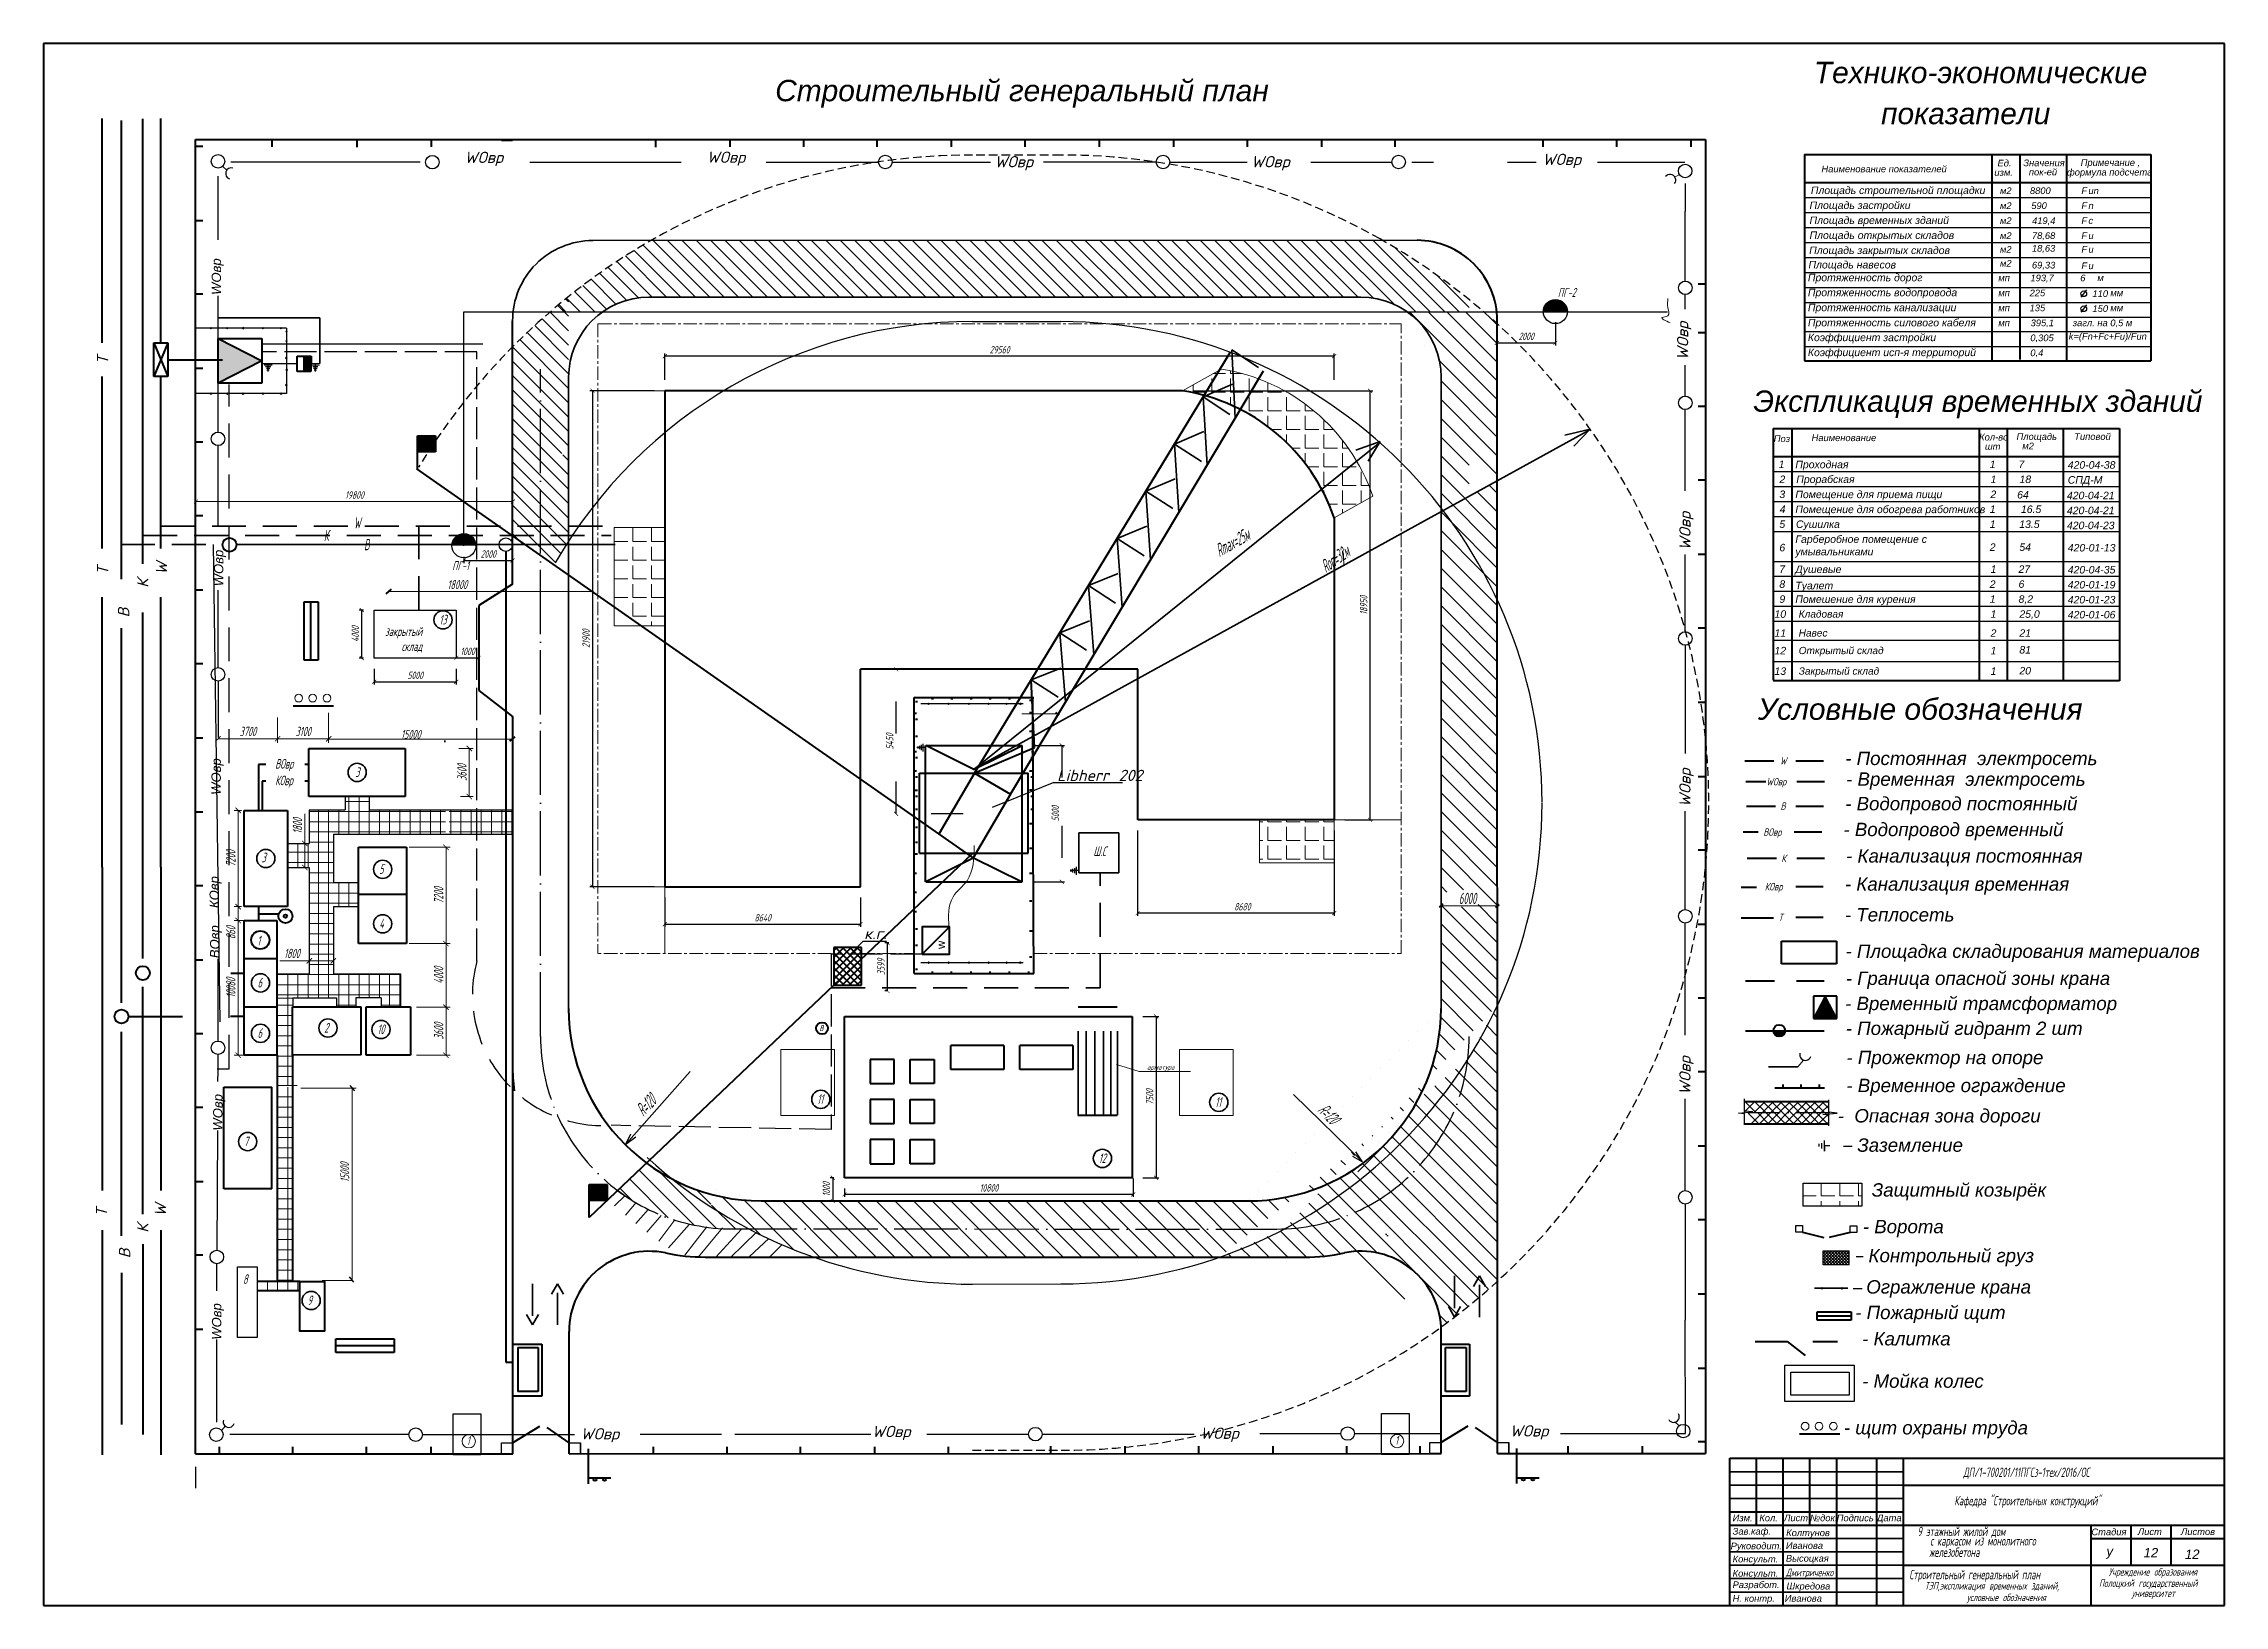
# Model space of a CAD drawing. Header units: millimetres. Extents: x -1464 to 2476, y -104 to 849.
# Drawn here: x -1464 to -648, y 84 to 668 of the extents above; entities that cross this region are included whole.
import ezdxf

# ---------------------------------------------------------------- set-up
doc = ezdxf.new("R2010")
doc.units = ezdxf.units.MM
for name, pattern in [('ACAD_ISO02W100', [15, 12, -3]), ('ACAD_ISO03W100', [30, 12, -18]), ('ACAD_ISO04W100', [30, 24, -3, 0, -3]), ('ACAD_ISO10W100', [18, 12, -3, 0, -3]), ('CENTER', [8, 5, -1, 1, -1]), ('DASHED', [19.05, 12.7, -6.35]), ('HIDDEN2', [4.7625, 3.175, -1.5875])]:
    doc.linetypes.add(name, pattern=pattern)
for name, color, linetype, lineweight in [('0.25', 7, 'Continuous', 25), ('0.3', 7, 'Continuous', 30), ('0.35', 7, 'Continuous', 35), ('0.5', 7, 'Continuous', 50), ('0.7', 7, 'Continuous', 70), ('0.8', 7, 'Continuous', 80), ('035', 7, 'Continuous', 35), ('035лестн', 7, 'Continuous', 35), ('Лин035', 7, 'Continuous', 35), ('Линия 0.3', 7, 'Continuous', 30), ('Основная', 7, 'Continuous', 30), ('основная_02мм', 151, 'Continuous', 20), ('Размеры', 7, 'Continuous', 20), ('стены', 7, 'Continuous', 70), ('Текст', 7, 'Continuous', 0), ('штрих', 7, 'ACAD_ISO04W100', 25)]:
    doc.layers.add(name, color=color, linetype=linetype, lineweight=lineweight)
doc.layers.add('рамка', color=7, linetype='Continuous')
doc.layers.add('штриховка', color=7, linetype='Continuous')
doc.styles.add('2.0', font='monotxt.shx', dxfattribs={"width": 0.8, "oblique": 15, "height": 2})
doc.styles.add('2.8', font='txt.shx', dxfattribs={"width": 0.6, "oblique": 15, "height": 2.8})
doc.styles.add('3.0', font='', dxfattribs={"width": 0.7, "oblique": 10, "height": 3.5})
doc.styles.add('Arial', font='')
doc.styles.add('EEW3.0', font='txt.shx', dxfattribs={"width": 0.8, "oblique": 20, "height": 3})
doc.styles.add('eew3for200m', font='txt.shx', dxfattribs={"width": 0.4, "oblique": 20, "height": 3})
doc.styles.add('Gost 4mm-1', font='', dxfattribs={"oblique": 15, "height": 4})
doc.styles.add('мой', font='txt.shx', dxfattribs={"width": 0.6, "oblique": 15, "height": 3.5})
doc.styles.get('3.0').set_extended_font_data('GOST type A')
doc.styles.get('Arial').set_extended_font_data('Arial', italic=True)
doc.styles.get('Gost 4mm-1').set_extended_font_data('GOST type A')
doc.dimstyles.new('1   200', dxfattribs={"dimtxt": 2.8, "dimasz": 1.5, "dimexe": 1, "dimexo": 4, "dimgap": 1, "dimtad": 1, "dimdec": 0, "dimlfac": 200, "dimtxsty": '2.8', "dimblk": 'ARCHTICK', "dimcen": 3, "dimclrd": 256, "dimclre": 256, "dimclrt": 256, "dimadec": 0, "dimazin": 0, "dimtfac": 1, "dimtdec": 0, "dimtmove": 0, "dimatfit": 3, "dimfxl": 1, "dimlwd": 25, "dimlwe": -1, "dimarcsym": 0})
doc.dimstyles.new('1200-2.5мм', dxfattribs={"dimtxt": 2, "dimasz": 2, "dimexe": 1.5, "dimexo": 1, "dimgap": 1, "dimtad": 1, "dimdec": 0, "dimlfac": 200, "dimtxsty": 'мой', "dimblk": 'ARCHTICK', "dimcen": 6, "dimclrd": 256, "dimclre": 256, "dimclrt": 256, "dimadec": 0, "dimazin": 0, "dimtfac": 1, "dimtdec": 0, "dimtmove": 0, "dimatfit": 2, "dimfxl": 1, "dimlwd": -1, "dimlwe": -1, "dimarcsym": 0})
pattern_1 = [(37.5, (-1431.64, 76.067), (-1.92, 58.7296), [0, -46.3296, 0, -51.816, 0, -49.53]), (7.5, (-1431.64, 76.07), (53.943, 86.019), [0, -24.9936, 0, -41.7576, 0, -16.002]), (327.5, (-1469.13, 76.067), (94.919, 0.1725), [0, -15.24, 0, -54.864, 0, -71.628]), (317.5, (-1469.13, 76.07), (91.627, 26.752), [0, -7.62, 0, -35.9664, 0, -41.148])]
pattern_2 = [(0, (-1517.1933, 2e-13), (0, 3.81), []), (90, (-1517.1933, 2e-13), (-3.81, 2e-16), [])]

msp = doc.modelspace()

# ---------------------------------------------------------------- texts
at = {"layer": '0.25', "color": 7, "style": 'мой', "oblique": 15}
for s, p in [('WОвр', (-1108.1014, 621.9369)), ('WОвр', (-1012.1014, 621.9369)), ('к.г.', (-1156.8464, 333.2875))]:
    msp.add_text(s, height=4.2, dxfattribs=at).set_placement(p)
for p in [(-847.7436, 478.6785), (-847.7436, 382.6785)]:
    msp.add_text('WОвр', height=4.2, rotation=90, dxfattribs=at).set_placement(p)
at = {"layer": '0.25', "color": 7, "style": 'Arial'}
for s, p in [('WОвр', (-1396.5175, 465.2364)), ('WОвр', (-1397.4539, 387.247)), ('КОвр', (-1398.1648, 344.9095)), ('ВОвр', (-1398.006, 326.1691))]:
    msp.add_text(s, height=3.5, rotation=90, dxfattribs=at).set_placement(p)
at = {"layer": '0.25', "lineweight": 30, "style": 'мой', "oblique": 15}
msp.add_text('Libherr 202', height=4.2, dxfattribs=at).set_placement((-1084.6663, 392.4445))
at = {"layer": '0.25', "style": 'EEW3.0', "oblique": 20, "width": 0.8}
msp.add_text('арматура ', height=1.8, dxfattribs=at).set_placement((-1051.0372, 284.5132))
at = {"layer": '0.25', "char_height": 3.6, "width": 8.74742, "attachment_point": 1, "style": 'мой'}
for s, insert in [('{\\Ftxt.shx|c204;ВОвр}', (-1377.1628, 400.6633)), ('{\\Ftxt.shx|c204;КОвр}', (-1377.1628, 394.4601))]:
    msp.add_mtext(s, dxfattribs=dict(at, insert=insert))
at = {"layer": '0.3', "color": 7, "style": 'Arial'}
for s, height, p in [('Наименование показателей', 2.5, (-798.7926, 620.0628)), ('изм.', 2.5, (-734.108, 618.7449)), (' Ед.', 2.5, (-733.9146, 622.2449)), ('Значения', 2.5, (-723.2986, 622.3385)), ('пок-ей', 2.5, (-721.2104, 618.9135)), ('формула подсчета', 2.5, (-706.9781, 618.8544)), ('Примечание ,', 2.5, (-701.8347, 622.4493)), ('Площадь строительной площадки', 2.8, (-802.7494, 611.9338)), ('м2', 2.5, (-732.0253, 611.9223)), ('8800', 2.5, (-720.8167, 611.9223)), ('F', 2.5, (-701.5684, 611.9338)), ('un', 2.5, (-698.9341, 611.9338)), ('Площадь застройки', 2.8, (-803.2457, 606.3338)), ('Площадь временных зданий', 2.8, (-803.2457, 600.7338)), ('м2', 2.5, (-732.0253, 606.3223)), ('590', 2.5, (-720.3186, 606.3223)), ('F', 2.5, (-701.5684, 606.3338)), ('n', 2.5, (-698.9341, 606.3338)), ('Площадь открытых складов', 2.8, (-803.2457, 595.1338)), ('м2', 2.5, (-732.0253, 600.7223)), ('м2', 2.5, (-732.0253, 595.1223)), ('419,4', 2.5, (-720.0072, 600.7223)), ('78,68', 2.5, (-720.0779, 595.1223)), ('F', 2.5, (-701.5684, 600.7338)), ('F', 2.5, (-701.5684, 595.1338)), ('c', 2.5, (-698.9341, 600.7338)), ('u ', 2.5, (-698.9341, 595.1338)), ('Площадь закрытых складов', 2.8, (-803.3772, 589.4896)), ('м2', 2.5, (-732.0253, 590.0031)), ('м2', 2.5, (-732.0253, 584.7527)), ('18,63', 2.5, (-720.0779, 590.3969)), ('F', 2.5, (-701.5684, 590.0146)), ('u ', 2.5, (-698.9341, 590.0146)), ('Протяженность дорог', 2.8, (-803.8642, 579.3216)), ('Площадь навесов', 2.8, (-803.64, 584.1079)), ('мп', 2.5, (-732.6438, 579.3216)), ('193,7', 2.5, (-720.6257, 579.3101)), ('69,33', 2.5, (-720.0779, 584.0964)), ('6', 2.5, (-702.0089, 579.3101)), ('F', 2.5, (-701.5684, 583.8453)), ('u ', 2.5, (-698.9341, 583.8453)), ('м', 2.5, (-695.5901, 579.3894)), ('Протяженность водопровода', 2.8, (-803.8642, 573.7216)), ('мп', 2.5, (-732.6438, 573.7216)), ('225', 2.5, (-720.9371, 573.7101)), ('110', 2.5, (-697.4297, 573.4459)), ('мм', 2.5, (-690.7425, 573.7101)), ('Протяженность канализации', 2.8, (-803.8642, 568.1216)), ('Протяженность силового кабеля', 2.8, (-803.8642, 562.4547)), ('мп', 2.5, (-732.6438, 568.1216)), ('мп', 2.5, (-732.6438, 562.5216)), ('135', 2.5, (-720.9371, 568.1101)), ('395,1', 2.5, (-720.5608, 562.5101)), ('загл. на 0,5 м', 2.5, (-704.7909, 562.5101)), ('150', 2.5, (-697.4297, 567.8459)), ('мм', 2.5, (-690.7425, 568.1101)), ('Коэффициент застройки', 2.8, (-803.8662, 556.9197)), ('0,305', 2.5, (-720.6693, 556.9101)), ('k=(Fn+Fc+Fu)/Fun', 2.5, (-706.2991, 557.4774)), ('Коэффициент исп-я территорий', 2.8, (-803.8662, 551.3197)), ('0,4', 2.5, (-720.6693, 551.3101)), ('1', 2.8, (-814.8023, 509.4663)), ('2', 2.8, (-814.491, 503.8663)), ('Проходная', 2.8, (-808.5564, 509.411)), ('Прорабская', 2.8, (-808.1917, 503.8778)), ('1', 2.8, (-735.8466, 509.4663)), ('1', 2.8, (-735.5353, 503.8663)), ('7', 2.8, (-725.0832, 509.4663)), ('18', 2.8, (-724.7218, 503.8663)), ('420-04-38', 2.8, (-706.6736, 509.2383)), ('СПД-М', 2.8, (-706.6736, 503.6383)), ('3', 2.8, (-814.5363, 498.2663)), ('Помещение для приема пищи', 2.8, (-808.5564, 498.211)), ('2', 2.8, (-735.5806, 498.2663)), ('64', 2.8, (-725.595, 498.0693)), ('420-04-21', 2.8, (-706.9919, 497.8102)), ('5', 2.8, (-814.5346, 487.0778)), ('4', 2.8, (-814.4261, 492.6778)), ('Помещение для обогрева работников', 2.8, (-808.5564, 492.611)), ('Сушилка', 2.8, (-808.3406, 487.0778)), ('1', 2.8, (-735.8466, 492.6663)), ('1', 2.8, (-735.8466, 487.0663)), ('13.5', 2.8, (-724.8172, 487.0663)), ('16.5', 2.8, (-724.1805, 492.6663)), ('420-04-21', 2.8, (-706.9919, 492.2102)), ('420-04-23', 2.8, (-706.9919, 486.6102)), ('Гарберобное помещение с ', 2.8, (-808.5564, 481.4759)), ('2', 2.8, (-735.8466, 478.492)), ('54', 2.8, (-724.7718, 478.492)), ('6', 2.8, (-814.5193, 478.3224)), ('7', 2.8, (-814.5617, 470.2778)), ('умывальниками', 2.8, (-808.5564, 476.8222)), ('27', 2.8, (-725.0832, 470.2663)), ('420-01-13', 2.8, (-706.6736, 478.264)), ('8', 2.8, (-814.5308, 464.6663)), ('Душевые', 2.8, (-808.5545, 470.211)), ('Туалет', 2.8, (-808.5621, 464.1184)), ('2', 2.8, (-735.8466, 464.6663)), ('1', 2.8, (-735.5353, 470.2663)), ('6', 2.8, (-725.0832, 464.6663)), ('420-04-35', 2.8, (-706.6736, 470.0383)), ('420-01-19', 2.8, (-706.6736, 464.4383)), ('9', 2.8, (-814.5346, 459.0663)), ('Помешение для курения', 2.8, (-808.5621, 459.029)), ('1', 2.8, (-735.8466, 459.0663)), ('8,2', 2.8, (-725.0832, 459.0663)), ('420-01-23', 2.8, (-706.6736, 458.8383)), ('10', 2.8, (-816.3621, 453.4663)), ('11', 2.8, (-816.3621, 446.3714)), ('Кладовая', 2.7, (-807.3087, 453.558)), ('Навес', 2.7, (-807.3087, 446.463)), ('2', 2.8, (-735.5353, 446.3714)), ('1', 2.8, (-735.5353, 453.4663)), ('25,0', 2.8, (-724.7718, 453.4663)), ('21', 2.8, (-724.7718, 446.3714)), ('420-01-06', 2.8, (-706.6736, 453.2383)), ('12', 2.8, (-816.3621, 439.7968)), ('Открытый склад', 2.7, (-807.3087, 439.8885)), ('1', 2.8, (-735.5353, 439.7968)), ('81', 2.8, (-724.7718, 440.1099)), ('13', 2.8, (-816.3621, 432.1265)), ('Закрытый склад', 2.7, (-807.3087, 432.2181)), ('1', 2.8, (-735.5353, 432.1265)), ('20', 2.8, (-724.7718, 432.283))]:
    msp.add_text(s, height=height, dxfattribs=at).set_placement(p)
at = {"layer": '0.35', "lineweight": 35, "char_height": 4.8, "attachment_point": 1, "style": 'eew3for200m'}
for s, insert, width, rotation in [('Rmax=25м', (-1026.3628, 480.201), 26.420751, 29.974901), ('R=120', (-1242.8651, 270.0457), 18.937894, 46.5300638), ('R=120', (-984.1164, 272.4707), 18.937894, 314.0145216)]:
    msp.add_mtext(s, dxfattribs=dict(at, insert=insert, width=width, rotation=rotation))
at = {"layer": '0.35', "insert": (-984.1173, 470.0342), "char_height": 4.8, "width": 20.072514, "attachment_point": 7, "rotation": 35.9890011, "style": 'eew3for200m'}
msp.add_mtext('Rоп=32м', dxfattribs=at)
at = {"layer": '0.35', "char_height": 3.6, "attachment_point": 1, "style": 'мой'}
for s, insert, width in [('13', (-1315.767, 454.5777), 3.85644), ('3', (-1347.1858, 397.5534), 3.856434), ('Ш.С', (-1071.1152, 367.9485), 3.85644), ('3', (-1382.227, 365.6359), 3.856434), ('5', (-1338.2303, 361.3179), 3.856434), ('1', (-1383.8606, 334.5594), 3.856434), ('4', (-1338.2303, 340.9388), 3.856434), ('6', (-1383.7089, 318.8231), 3.856434), ('2', (-1358.7834, 301.941), 3.85644), ('6', (-1383.7089, 299.9779), 3.856434), ('10', (-1338.9508, 301.3956), 3.85644), ('11', (-1174.4429, 275.2727), 3.85644), ('11', (-1025.5974, 274.1498), 3.85644), ('7', (-1388.8229, 259.4712), 3.85644), ('12', (-1069.1167, 253.1719), 3.85644), ('8', (-1389.173, 207.9711), 3.85644), ('9', (-1365.0581, 200.0374), 3.85644)]:
    msp.add_mtext(s, dxfattribs=dict(at, insert=insert, width=width))
at = {"layer": '0.5', "style": 'Arial'}
for s, p in [('Заземление ', (-785.3972, 253.7783)), ('Контрольный груз', (-781.1918, 212.4819)), ('Огражление крана', (-782.0338, 200.7652))]:
    msp.add_text(s, height=5, dxfattribs=at).set_placement(p)
at = {"layer": '0.8', "style": 'Arial'}
msp.add_text('Условные обозначения ', height=8, dxfattribs=at).set_placement((-822.5236, 415.314))
at = {"layer": '035', "color": 0, "lineweight": -2}
for s, insert, char_height, width, attachment_point, style in [('ПГ-2', (-890.6836, 576.833), 3.36, 13.532332, 3, '2.8'), ('ПГ-1', (-1304.6483, 474.6258), 3.36, 7.836483, 3, '2.8'), ('18000', (-1305.3049, 467.5741), 3.36, 8.153478, 3, '2.8'), ('закрытый склад', (-1322.1329, 450.0337), 3.36, 8.153478, 3, '2.8'), ('15000', (-1322.7482, 411.5624), 3.36, 8.153478, 3, '2.8'), ('6000', (-927.7928, 350.6427), 4.2, 8.153478, 3, '3.0'), ('{\\W0.7;8}', (-1173.6025, 301.1309), 2.20864, 8.153478, 1, '2.0'), ('1', (-1304.3821, 147.5103), 3.36, 8.153478, 3, '2.8'), ('1', (-957.1713, 147.6078), 3.36, 8.153478, 3, '2.8')]:
    msp.add_mtext(s, dxfattribs=dict(at, insert=insert, char_height=char_height, width=width, attachment_point=attachment_point, style=style))
at = {"layer": '035', "color": 1, "lineweight": -2, "insert": (-1345.041, 491.0905), "char_height": 4.2, "width": 8.153478, "attachment_point": 3, "style": '3.0'}
msp.add_mtext('W', dxfattribs=at)
at = {"layer": '035', "color": 2, "lineweight": -2, "insert": (-1357.0802, 486.3927), "char_height": 4.2, "width": 8.153478, "attachment_point": 3, "style": '3.0'}
msp.add_mtext('К', dxfattribs=at)
at = {"layer": '035', "color": 5, "lineweight": -2, "insert": (-1341.8506, 482.9475), "char_height": 4.2, "width": 8.153478, "attachment_point": 3, "style": '3.0'}
msp.add_mtext('В', dxfattribs=at)
at = {"layer": '035', "color": 0, "lineweight": -2, "insert": (-1352.804, 249.7506), "char_height": 3.36, "width": 8.153478, "attachment_point": 3, "rotation": 90, "style": '2.8'}
msp.add_mtext('15000', dxfattribs=at)
at = {"layer": 'основная_02мм', "color": 7, "lineweight": 50}
msp.add_text('w', height=3.2076, rotation=90, dxfattribs=at).set_placement((-1126.548, 329.6131))
at = {"layer": 'рамка', "color": 7, "style": 'мой', "oblique": 15}
for p in [(-1306.2878, 623.5577), (-1215.733, 623.6282), (-903.1321, 622.8073), (-1262.8924, 146.2251), (-1153.9232, 147.0954), (-1031.1392, 146.4316), (-915.3518, 147.3019)]:
    msp.add_text('WОвр', height=4.2, dxfattribs=at).set_placement(p)
at = {"layer": 'рамка', "color": 7, "style": 'Arial'}
for p in [(-1397.3879, 574.2057), (-1396.8337, 261.6907), (-1397.2745, 183.4669)]:
    msp.add_text('WОвр', height=3.5, rotation=90, dxfattribs=at).set_placement(p)
at = {"layer": 'рамка', "color": 7, "style": 'мой', "oblique": 15}
for s, p in [('WОвр', (-848.6112, 549.7809)), ('К', (-1424.5656, 464.671)), ('WОвр', (-847.7436, 275.0469))]:
    msp.add_text(s, height=4.2, rotation=90, dxfattribs=at).set_placement(p)
at = {"layer": 'рамка', "color": 27, "true_color": 0x834a26, "style": 'мой', "oblique": 15}
for p in [(-1439.5232, 548.3036), (-1439.5232, 469.5679), (-1439.9639, 229.5901)]:
    msp.add_text('Т', height=4.2, rotation=90, dxfattribs=at).set_placement(p)
at = {"layer": 'рамка', "color": 7, "style": 'Arial'}
for s, p in [('Наименование', (-802.4824, 519.5419)), ('Кол-во ', (-739.8144, 519.7875)), ('Площадь ', (-725.8349, 519.9933)), ('Типовой', (-704.2389, 519.9933)), ('Поз', (-816.6198, 519.1816)), ('  шт', (-739.5838, 516.2875)), ('  м2', (-725.6057, 516.4847))]:
    msp.add_text(s, height=2.5, dxfattribs=at).set_placement(p)
at = {"layer": 'рамка', "color": 1, "style": 'мой', "oblique": 15}
for p in [(-1417.5346, 469.5679), (-1417.9752, 229.5901)]:
    msp.add_text('W', height=4.2, rotation=90, dxfattribs=at).set_placement(p)
at = {"layer": 'рамка', "color": 5, "style": 'мой', "oblique": 15}
for p in [(-1431.6906, 453.5829), (-1431.3202, 213.9376)]:
    msp.add_text('В', height=4.2, rotation=90, dxfattribs=at).set_placement(p)
at = {"layer": 'рамка', "color": 1, "style": 'Gost 4mm-1', "oblique": 15}
for s, p in [('W', (-814.3459, 398.5687)), ('WОвр', (-819.4248, 390.7651))]:
    msp.add_text(s, height=2.8, dxfattribs=at).set_placement(p)
at = {"layer": 'рамка', "color": 5, "style": 'Gost 4mm-1', "oblique": 15}
for s, p in [('В', (-814.1238, 381.6411)), ('ВОвр', (-820.5607, 371.9351))]:
    msp.add_text(s, height=2.8, dxfattribs=at).set_placement(p)
at = {"layer": 'рамка', "color": 2, "style": 'Gost 4mm-1', "oblique": 15}
for s, p in [('К', (-813.8136, 362.1103)), ('КОвр', (-820.0199, 351.5337))]:
    msp.add_text(s, height=2.8, dxfattribs=at).set_placement(p)
at = {"layer": 'рамка', "color": 27, "true_color": 0x834a26, "style": 'Gost 4mm-1', "oblique": 15}
msp.add_text('Т', height=2.8, dxfattribs=at).set_placement((-814.8833, 340.0416))
at = {"layer": 'рамка', "color": 2, "style": 'мой', "oblique": 15}
msp.add_text('К', height=4.2, rotation=90, dxfattribs=at).set_placement((-1424.5667, 223.4729))
at = {"layer": 'Текст', "color": 7, "linetype": 'Continuous', "lineweight": 70, "style": 'Arial'}
for s, p in [('Технико-экономические ', (-801.6315, 653.3834)), ('Строительный генеральный план', (-1190.1187, 646.6411)), ('показатели', (-776.4908, 638.0479)), ('Экспликация временных зданий', (-824.2583, 530.4792))]:
    msp.add_text(s, height=8, dxfattribs=at).set_placement(p)
at = {"layer": 'Текст', "color": 7, "lineweight": 35, "style": 'Arial'}
for s, p in [('  - Постоянная  электросеть', (-793.7916, 398.3998)), ('  - Временная  электросеть', (-793.4604, 390.6459)), ('  - Водопровод постоянный', (-793.7916, 381.4722)), ('  - Водопровод временный', (-794.454, 371.8159)), ('  - Канализация постоянная', (-793.4604, 361.9433)), ('  - Канализация временная', (-793.8923, 351.4145)), ('  - Теплосеть', (-793.8923, 339.9224)), ('  - Площадка складирования материалов', (-793.6819, 326.292)), ('  - Граница опасной зоны крана', (-793.5673, 316.1585)), ('  - Временный трамсформатор', (-793.8318, 306.7518)), ('  - Пожарный гидрант 2 шт', (-793.5844, 297.4645)), ('  - Прожектор на опоре', (-793.338, 286.5469)), ('  - Временное ограждение', (-793.3679, 276.0882)), ('  -  Опасная зона дороги', (-796.5704, 264.7488)), ('Защитный козырёк', (-779.9695, 237.0128)), ('  - Ворота', (-787.1992, 223.3085)), ('  - Пожарный щит', (-790.0527, 191.2042)), ('- Калитка', (-783.5699, 181.3664)), ('- Мойка колес', (-783.5699, 165.5307)), ('- щит охраны труда', (-790.4009, 148.0958))]:
    msp.add_text(s, height=5, dxfattribs=at).set_placement(p)
at = {"layer": 'Текст', "color": 0, "lineweight": 30}
for s, height, style, oblique, width, p in [('ДП/1-700201/11ПГСз-1тех/2016/ОС', 3.5, '3.0', 10, 0.7, (-745.707, 132.1862)), ('Кафедра "Строительных конструкций"', 3.5, '3.0', 10, 0.7, (-749.0779, 121.5589)), ('Дмитриченко', 2.8, '2.8', 15, 0.6, (-812.0879, 95.0536)), ('ТЭП,экспликация временных зданий,', 2.8, '2.8', 15, 0.6, (-760.154, 90.0735)), ('условные обозначения', 2.8, '2.8', 15, 0.6, (-744.4041, 85.7364))]:
    msp.add_text(s, height=height, dxfattribs=dict(at, style=style, oblique=oblique, width=width)).set_placement(p)
at = {"layer": 'Текст', "color": 0, "lineweight": 35, "style": 'Arial'}
for s, p in [('Изм.', (-832.0218, 115.6148)), ('Кол.', (-822.0218, 115.6148)), ('Лист', (-812.7998, 115.6148)), ('№док.', (-803.0753, 115.6148)), ('Подпись', (-793.0753, 115.6148)), ('Дата', (-778.0753, 115.6148)), ('Руководит.', (-832.7469, 105.1319)), ('Зав.каф.', (-832.0218, 110.6148)), ('Иванова', (-812.0879, 105.2729)), ('Колтунов', (-811.9839, 110.0651)), ('Стадия', (-697.8227, 110.3782)), ('Лист', (-680.4717, 110.46)), ('Листов', (-664.3432, 110.46)), ('Консульт.', (-832.0218, 100.2275)), ('Высоцкая', (-812.0879, 100.4929)), ('Консульт.', (-832.0218, 94.8784)), ('Разработ.', (-832.0218, 90.6148)), ('Шкредова', (-811.8623, 90.1063)), ('Н. контр.', (-832.0218, 85.4933)), ('Иванова', (-812.5158, 85.5415))]:
    msp.add_text(s, height=2.5, dxfattribs=at).set_placement(p)
at = {"layer": 'Текст', "color": 0, "lineweight": 35, "style": '3.0', "oblique": 10, "width": 0.7}
for s, p in [('9 этажный жилой дом', (-762.857, 110.0527)), ('с каркасом из монолитного', (-758.1012, 106.5131)), ('железобетона', (-758.4093, 102.2808)), ('Строительный генеральный план', (-765.8982, 93.9159))]:
    msp.add_text(s, height=3.5, dxfattribs=at).set_placement(p)
at = {"layer": 'Текст', "color": 0, "linetype": 'Continuous', "style": 'Arial'}
for s, p in [('у', (-692.1922, 102.6138)), ('12', (-678.2897, 102.1152)), ('12', (-662.8232, 101.5424))]:
    msp.add_text(s, height=3.5, dxfattribs=at).set_placement(p)
at = {"layer": 'Текст', "color": 0, "linetype": 'Continuous', "lineweight": 30, "style": '2.8', "oblique": 15, "width": 0.6}
for s, p in [('Учреждение образования', (-691.385, 95.2736)), ('Полоцкий государственный ', (-694.9913, 91.0651)), ('университет', (-682.8507, 87.2922))]:
    msp.add_text(s, height=2.8, dxfattribs=at).set_placement(p)

# ---------------------------------------------------------------- blocks, each defined once
blk = doc.blocks.new('_ArchTick')
at = {"layer": 'Размеры', "color": 0, "lineweight": 0, "const_width": 0.15}
blk.add_lwpolyline([(-0.5, -0.5), (0.5, 0.5)], dxfattribs=at)
blk = doc.blocks.new('*D109')
at = {"layer": '0.3', "lineweight": 15, "transparency": 16777216}
for p, q in [((-1406.75, 496.96), (-1288.23, 496.96)), ((-1406.75, 496.71), (-1406.75, 495.96)), ((-1288.23, 496.75), (-1288.23, 495.96))]:
    blk.add_line(p, q, dxfattribs=at)
at = {"layer": 'Defpoints', "color": 0, "lineweight": 13, "transparency": 16777216}
for p in [(-1406.75, 500.71), (-1288.23, 500.75), (-1288.23, 496.96)]:
    blk.add_point(p, dxfattribs=at)
at = {"layer": '0.3', "lineweight": 15, "transparency": 16777216, "xscale": 1.5, "yscale": 1.5, "zscale": 1.5, "rotation": 180}
blk.add_blockref('_ArchTick', (-1406.75, 496.96), dxfattribs=at)
at = {"layer": '0.3', "lineweight": 15, "transparency": 16777216, "xscale": 1.5, "yscale": 1.5, "zscale": 1.5}
blk.add_blockref('_ArchTick', (-1288.23, 496.96), dxfattribs=at)
at = {"layer": '0.3', "lineweight": 15, "transparency": 16777216, "insert": (-1347.49, 499.36), "char_height": 2.8, "attachment_point": 5, "style": '2.8'}
blk.add_mtext('19800', dxfattribs=at)
blk = doc.blocks.new('*D114')
at = {"layer": '0.25', "lineweight": 15, "transparency": 16777216}
for p, q in [((-1376.24, 416.13), (-1376.24, 406.7)), ((-1398.49, 409.2), (-1398.49, 409.7)), ((-1376.24, 408.2), (-1398.49, 408.2))]:
    blk.add_line(p, q, dxfattribs=at)
at = {"layer": 'Defpoints', "color": 0, "lineweight": 13, "transparency": 16777216}
for p in [(-1376.24, 417.13), (-1398.49, 408.2), (-1398.49, 408.2)]:
    blk.add_point(p, dxfattribs=at)
at = {"layer": '0.25', "lineweight": 15, "transparency": 16777216, "xscale": 2, "yscale": 2, "zscale": 2, "rotation": 180}
blk.add_blockref('_ArchTick', (-1398.49, 408.2), dxfattribs=at)
at = {"layer": '0.25', "lineweight": 15, "transparency": 16777216, "xscale": 2, "yscale": 2, "zscale": 2}
blk.add_blockref('_ArchTick', (-1376.24, 408.2), dxfattribs=at)
at = {"layer": '0.25', "lineweight": 20, "transparency": 16777216, "insert": (-1387.37, 410.95), "char_height": 3.5, "attachment_point": 5, "style": 'мой'}
blk.add_mtext('3700', dxfattribs=at)
blk = doc.blocks.new('*D115')
at = {"layer": '0.25', "lineweight": 15, "transparency": 16777216}
for p, q in [((-1389.72, 381.46), (-1392.46, 381.46)), ((-1390.96, 345.46), (-1390.96, 381.46)), ((-1389.72, 345.46), (-1392.46, 345.46))]:
    blk.add_line(p, q, dxfattribs=at)
at = {"layer": 'Defpoints', "color": 0, "lineweight": 13, "transparency": 16777216}
for p in [(-1390.96, 381.46), (-1388.72, 381.46), (-1388.72, 345.46)]:
    blk.add_point(p, dxfattribs=at)
at = {"layer": '0.25', "lineweight": 15, "transparency": 16777216, "xscale": 2, "yscale": 2, "zscale": 2}
for p, rotation in [((-1390.96, 381.46), 90), ((-1390.96, 345.46), 270)]:
    blk.add_blockref('_ArchTick', p, dxfattribs=dict(at, rotation=rotation))
at = {"layer": '0.25', "transparency": 16777216, "insert": (-1393.71, 363.46), "char_height": 3.5, "attachment_point": 5, "rotation": 90, "style": 'мой'}
blk.add_mtext('7200', dxfattribs=at)
blk = doc.blocks.new('*D116')
at = {"layer": '0.25', "lineweight": 15, "transparency": 16777216}
for p, q in [((-1389.72, 345.46), (-1392.46, 345.46)), ((-1390.96, 340.28), (-1390.96, 345.46)), ((-1389.72, 340.28), (-1392.46, 340.28))]:
    blk.add_line(p, q, dxfattribs=at)
at = {"layer": 'Defpoints', "color": 0, "lineweight": 13, "transparency": 16777216}
for p in [(-1390.96, 345.46), (-1388.72, 345.46), (-1388.72, 340.28)]:
    blk.add_point(p, dxfattribs=at)
at = {"layer": '0.25', "lineweight": 15, "transparency": 16777216, "xscale": 2, "yscale": 2, "zscale": 2}
for p, rotation in [((-1390.96, 345.46), 90), ((-1390.96, 340.28), 270)]:
    blk.add_blockref('_ArchTick', p, dxfattribs=dict(at, rotation=rotation))
at = {"layer": '0.25', "transparency": 16777216, "insert": (-1393.71, 335.66), "char_height": 3.5, "attachment_point": 5, "rotation": 90, "style": 'мой'}
blk.add_mtext('860', dxfattribs=at)
blk = doc.blocks.new('*D110')
at = {"layer": '0.25', "lineweight": 15, "transparency": 16777216}
for p, q in [((-1381.46, 340.28), (-1392.46, 340.28)), ((-1390.96, 289.88), (-1390.96, 340.28)), ((-1385.22, 289.88), (-1392.46, 289.88))]:
    blk.add_line(p, q, dxfattribs=at)
at = {"layer": 'Defpoints', "color": 0, "lineweight": 13, "transparency": 16777216}
for p in [(-1390.96, 340.28), (-1380.46, 340.28), (-1384.22, 289.88)]:
    blk.add_point(p, dxfattribs=at)
at = {"layer": '0.25', "lineweight": 15, "transparency": 16777216, "xscale": 2, "yscale": 2, "zscale": 2}
for p, rotation in [((-1390.96, 340.28), 90), ((-1390.96, 289.88), 270)]:
    blk.add_blockref('_ArchTick', p, dxfattribs=dict(at, rotation=rotation))
at = {"layer": '0.25', "transparency": 16777216, "insert": (-1393.71, 315.08), "char_height": 3.5, "attachment_point": 5, "rotation": 90, "style": 'мой'}
blk.add_mtext('10080', dxfattribs=at)
blk = doc.blocks.new('*D117')
at = {"layer": '0.25', "lineweight": 15, "transparency": 16777216}
for p, q in [((-1326.97, 367.64), (-1311.73, 367.64)), ((-1313.23, 331.64), (-1313.23, 367.64)), ((-1326.97, 331.64), (-1311.73, 331.64))]:
    blk.add_line(p, q, dxfattribs=at)
at = {"layer": 'Defpoints', "color": 0, "lineweight": 13, "transparency": 16777216}
for p in [(-1327.97, 367.64), (-1313.23, 367.64), (-1327.97, 331.64)]:
    blk.add_point(p, dxfattribs=at)
at = {"layer": '0.25', "lineweight": 15, "transparency": 16777216, "xscale": 2, "yscale": 2, "zscale": 2}
for p, rotation in [((-1313.23, 367.64), 90), ((-1313.23, 331.64), 270)]:
    blk.add_blockref('_ArchTick', p, dxfattribs=dict(at, rotation=rotation))
at = {"layer": '0.25', "lineweight": 20, "transparency": 16777216, "insert": (-1315.98, 349.64), "char_height": 3.5, "attachment_point": 5, "rotation": 90, "style": 'мой'}
blk.add_mtext('7200', dxfattribs=at)
blk = doc.blocks.new('*D118')
at = {"layer": '0.25', "lineweight": 15, "transparency": 16777216}
for p, q in [((-1326.97, 331.64), (-1311.73, 331.64)), ((-1313.23, 307.88), (-1313.23, 331.64)), ((-1324.28, 307.88), (-1311.73, 307.88))]:
    blk.add_line(p, q, dxfattribs=at)
at = {"layer": 'Defpoints', "color": 0, "lineweight": 13, "transparency": 16777216}
for p in [(-1327.97, 331.64), (-1313.23, 331.64), (-1325.28, 307.88)]:
    blk.add_point(p, dxfattribs=at)
at = {"layer": '0.25', "lineweight": 15, "transparency": 16777216, "xscale": 2, "yscale": 2, "zscale": 2}
for p, rotation in [((-1313.23, 331.64), 90), ((-1313.23, 307.88), 270)]:
    blk.add_blockref('_ArchTick', p, dxfattribs=dict(at, rotation=rotation))
at = {"layer": '0.25', "lineweight": 20, "transparency": 16777216, "insert": (-1315.98, 319.76), "char_height": 3.5, "attachment_point": 5, "rotation": 90, "style": 'мой'}
blk.add_mtext('4000', dxfattribs=at)
blk = doc.blocks.new('*D112')
at = {"layer": '0.25', "lineweight": 15, "transparency": 16777216}
for p, q in [((-1324.28, 307.88), (-1311.73, 307.88)), ((-1313.23, 289.88), (-1313.23, 307.88)), ((-1324.28, 289.88), (-1311.73, 289.88))]:
    blk.add_line(p, q, dxfattribs=at)
at = {"layer": 'Defpoints', "color": 0, "lineweight": 13, "transparency": 16777216}
for p in [(-1325.28, 307.88), (-1313.23, 307.88), (-1325.28, 289.88)]:
    blk.add_point(p, dxfattribs=at)
at = {"layer": '0.25', "lineweight": 15, "transparency": 16777216, "xscale": 2, "yscale": 2, "zscale": 2}
for p, rotation in [((-1313.23, 307.88), 90), ((-1313.23, 289.88), 270)]:
    blk.add_blockref('_ArchTick', p, dxfattribs=dict(at, rotation=rotation))
at = {"layer": '0.25', "lineweight": 20, "transparency": 16777216, "insert": (-1315.98, 298.88), "char_height": 3.5, "attachment_point": 5, "rotation": 90, "style": 'мой'}
blk.add_mtext('3600', dxfattribs=at)
blk = doc.blocks.new('*D119')
at = {"layer": '0.25', "lineweight": 15, "transparency": 16777216}
for p, q in [((-1364.36, 326.19), (-1364.36, 326.69)), ((-1355.36, 326.19), (-1355.36, 326.69)), ((-1364.36, 325.19), (-1375.44, 325.19)), ((-1355.36, 325.19), (-1364.36, 325.19))]:
    blk.add_line(p, q, dxfattribs=at)
at = {"layer": 'Defpoints', "color": 0, "lineweight": 13, "transparency": 16777216}
for p in [(-1364.36, 325.19), (-1364.36, 325.19), (-1355.36, 325.19)]:
    blk.add_point(p, dxfattribs=at)
at = {"layer": '0.25', "lineweight": 15, "transparency": 16777216, "xscale": 2, "yscale": 2, "zscale": 2, "rotation": 180}
blk.add_blockref('_ArchTick', (-1364.36, 325.19), dxfattribs=at)
at = {"layer": '0.25', "lineweight": 15, "transparency": 16777216, "xscale": 2, "yscale": 2, "zscale": 2}
blk.add_blockref('_ArchTick', (-1355.36, 325.19), dxfattribs=at)
at = {"layer": '0.25', "lineweight": 20, "transparency": 16777216, "insert": (-1370.9, 327.94), "char_height": 3.5, "attachment_point": 5, "style": 'мой'}
blk.add_mtext('1800', dxfattribs=at)
blk = doc.blocks.new('*D120')
at = {"layer": '0.25', "lineweight": 15, "transparency": 16777216}
for p, q in [((-1376.24, 416.13), (-1376.24, 406.7)), ((-1357.14, 417.98), (-1357.14, 406.7)), ((-1357.14, 408.2), (-1376.24, 408.2))]:
    blk.add_line(p, q, dxfattribs=at)
at = {"layer": 'Defpoints', "color": 0, "lineweight": 13, "transparency": 16777216}
for p in [(-1376.24, 417.13), (-1357.14, 418.98), (-1376.24, 408.2)]:
    blk.add_point(p, dxfattribs=at)
at = {"layer": '0.25', "lineweight": 15, "transparency": 16777216, "xscale": 2, "yscale": 2, "zscale": 2, "rotation": 180}
blk.add_blockref('_ArchTick', (-1376.24, 408.2), dxfattribs=at)
at = {"layer": '0.25', "lineweight": 15, "transparency": 16777216, "xscale": 2, "yscale": 2, "zscale": 2}
blk.add_blockref('_ArchTick', (-1357.14, 408.2), dxfattribs=at)
at = {"layer": '0.25', "lineweight": 20, "transparency": 16777216, "insert": (-1366.69, 410.95), "char_height": 3.5, "attachment_point": 5, "style": 'мой'}
blk.add_mtext('3100', dxfattribs=at)
blk = doc.blocks.new('*D121')
at = {"layer": '0.25', "lineweight": 15, "transparency": 16777216}
for p, q in [((-1366.04, 369.08), (-1366.04, 380.17)), ((-1366.04, 360.08), (-1366.04, 369.08)), ((-1365.45, 369.08), (-1364.54, 369.08)), ((-1365.45, 360.08), (-1364.54, 360.08))]:
    blk.add_line(p, q, dxfattribs=at)
at = {"layer": 'Defpoints', "color": 0, "lineweight": 13, "transparency": 16777216}
for p in [(-1366.45, 369.08), (-1366.04, 369.08), (-1366.45, 360.08)]:
    blk.add_point(p, dxfattribs=at)
at = {"layer": '0.25', "lineweight": 15, "transparency": 16777216, "xscale": 2, "yscale": 2, "zscale": 2}
for p, rotation in [((-1366.04, 369.08), 90), ((-1366.04, 360.08), 270)]:
    blk.add_blockref('_ArchTick', p, dxfattribs=dict(at, rotation=rotation))
at = {"layer": '0.25', "lineweight": 20, "transparency": 16777216, "insert": (-1368.79, 375.62), "char_height": 3.5, "attachment_point": 5, "rotation": 90, "style": 'мой'}
blk.add_mtext('1800', dxfattribs=at)
blk = doc.blocks.new('*D113')
at = {"layer": '0.25', "lineweight": 15, "transparency": 16777216}
for p, q in [((-1308.43, 404.62), (-1303.03, 404.62)), ((-1304.53, 404.62), (-1304.53, 386.62)), ((-1307.83, 386.62), (-1303.03, 386.62))]:
    blk.add_line(p, q, dxfattribs=at)
at = {"layer": 'Defpoints', "color": 0, "lineweight": 13, "transparency": 16777216}
for p in [(-1309.43, 404.62), (-1308.83, 386.62), (-1304.53, 386.62)]:
    blk.add_point(p, dxfattribs=at)
at = {"layer": '0.25', "lineweight": 15, "transparency": 16777216, "xscale": 2, "yscale": 2, "zscale": 2}
for p, rotation in [((-1304.53, 404.62), 90), ((-1304.53, 386.62), 270)]:
    blk.add_blockref('_ArchTick', p, dxfattribs=dict(at, rotation=rotation))
at = {"layer": '0.25', "lineweight": 20, "transparency": 16777216, "insert": (-1307.28, 395.62), "char_height": 3.5, "attachment_point": 5, "rotation": 90, "style": 'мой'}
blk.add_mtext('3600', dxfattribs=at)
blk = doc.blocks.new('*D111')
at = {"layer": '0.25', "transparency": 16777216}
for p, q in [((-1147.56, 331.93), (-1149.13, 331.93)), ((-1148.13, 313.93), (-1149.13, 313.93))]:
    blk.add_line(p, q, dxfattribs=at)
at = {"layer": '0.25', "lineweight": 25, "transparency": 16777216}
blk.add_line((-1148.13, 313.93), (-1148.13, 331.93), dxfattribs=at)
at = {"layer": 'Defpoints', "color": 0, "lineweight": 13, "transparency": 16777216}
for p in [(-1148.13, 331.93), (-1143.56, 331.93), (-1144.13, 313.93)]:
    blk.add_point(p, dxfattribs=at)
at = {"layer": '0.25', "lineweight": 25, "transparency": 16777216, "xscale": 1.5, "yscale": 1.5, "zscale": 1.5}
for p, rotation in [((-1148.13, 331.93), 90), ((-1148.13, 313.93), 270)]:
    blk.add_blockref('_ArchTick', p, dxfattribs=dict(at, rotation=rotation))
at = {"layer": '0.25', "transparency": 16777216, "insert": (-1150.53, 322.93), "char_height": 2.8, "attachment_point": 5, "rotation": 90, "style": '2.8'}
blk.add_mtext('3599', dxfattribs=at)
blk = doc.blocks.new('*D122')
at = {"layer": '0.25', "transparency": 16777216}
for p, q in [((-1164.18, 240.07), (-1164.18, 236.88)), ((-1056.18, 243.79), (-1056.18, 236.88))]:
    blk.add_line(p, q, dxfattribs=at)
at = {"layer": '0.25', "lineweight": 25, "transparency": 16777216}
blk.add_line((-1164.18, 237.88), (-1056.18, 237.88), dxfattribs=at)
at = {"layer": 'Defpoints', "color": 0, "lineweight": 35, "transparency": 16777216}
for p in [(-1056.18, 247.79), (-1164.18, 244.07), (-1056.18, 237.88)]:
    blk.add_point(p, dxfattribs=at)
at = {"layer": '0.25', "lineweight": 25, "transparency": 16777216, "xscale": 1.5, "yscale": 1.5, "zscale": 1.5, "rotation": 180}
blk.add_blockref('_ArchTick', (-1164.18, 237.88), dxfattribs=at)
at = {"layer": '0.25', "lineweight": 25, "transparency": 16777216, "xscale": 1.5, "yscale": 1.5, "zscale": 1.5}
blk.add_blockref('_ArchTick', (-1056.18, 237.88), dxfattribs=at)
at = {"layer": '0.25', "transparency": 16777216, "insert": (-1110.18, 240.28), "char_height": 2.8, "attachment_point": 5, "style": '2.8'}
blk.add_mtext('10800', dxfattribs=at)
blk = doc.blocks.new('*D123')
at = {"layer": '0.25', "transparency": 16777216}
for p, q in [((-1231.39, 348.9), (-1231.39, 337.89)), ((-1158.21, 348.9), (-1158.21, 337.89))]:
    blk.add_line(p, q, dxfattribs=at)
at = {"layer": '0.25', "lineweight": 25, "transparency": 16777216}
blk.add_line((-1231.39, 338.89), (-1158.21, 338.89), dxfattribs=at)
at = {"layer": 'Defpoints', "color": 0, "lineweight": 13, "transparency": 16777216}
for p in [(-1231.39, 352.9), (-1158.21, 352.9), (-1158.21, 338.89)]:
    blk.add_point(p, dxfattribs=at)
at = {"layer": '0.25', "lineweight": 25, "transparency": 16777216, "xscale": 1.5, "yscale": 1.5, "zscale": 1.5, "rotation": 180}
blk.add_blockref('_ArchTick', (-1231.39, 338.89), dxfattribs=at)
at = {"layer": '0.25', "lineweight": 25, "transparency": 16777216, "xscale": 1.5, "yscale": 1.5, "zscale": 1.5}
blk.add_blockref('_ArchTick', (-1158.21, 338.89), dxfattribs=at)
at = {"layer": '0.25', "lineweight": 13, "transparency": 16777216, "insert": (-1194.8, 341.29), "char_height": 2.8, "attachment_point": 5, "style": '2.8'}
blk.add_mtext('8640', dxfattribs=at)
blk = doc.blocks.new('*D124')
at = {"layer": '0.25', "transparency": 16777216}
for p, q in [((-1054.54, 373.89), (-1054.54, 342.03)), ((-981.02, 373.89), (-981.02, 342.03))]:
    blk.add_line(p, q, dxfattribs=at)
at = {"layer": '0.25', "lineweight": 25, "transparency": 16777216}
blk.add_line((-981.02, 343.03), (-1054.54, 343.03), dxfattribs=at)
at = {"layer": 'Defpoints', "color": 0, "lineweight": 13, "transparency": 16777216}
for p in [(-1054.54, 377.89), (-981.02, 377.89), (-1054.54, 343.03)]:
    blk.add_point(p, dxfattribs=at)
at = {"layer": '0.25', "lineweight": 25, "transparency": 16777216, "xscale": 1.5, "yscale": 1.5, "zscale": 1.5, "rotation": 180}
blk.add_blockref('_ArchTick', (-1054.54, 343.03), dxfattribs=at)
at = {"layer": '0.25', "lineweight": 25, "transparency": 16777216, "xscale": 1.5, "yscale": 1.5, "zscale": 1.5}
blk.add_blockref('_ArchTick', (-981.02, 343.03), dxfattribs=at)
at = {"layer": '0.25', "lineweight": 13, "transparency": 16777216, "insert": (-1015.39, 345.43), "char_height": 2.8, "attachment_point": 5, "style": '2.8'}
blk.add_mtext('8680', dxfattribs=at)
blk = doc.blocks.new('*D125')
at = {"layer": '0.25', "transparency": 16777216}
for p, q in [((-1231.39, 542.4), (-1231.39, 552.31)), ((-981.02, 542.4), (-981.02, 552.31))]:
    blk.add_line(p, q, dxfattribs=at)
at = {"layer": '0.25', "lineweight": 25, "transparency": 16777216}
blk.add_line((-981.02, 551.31), (-1231.39, 551.31), dxfattribs=at)
at = {"layer": 'Defpoints', "color": 0, "lineweight": 13, "transparency": 16777216}
for p in [(-1231.39, 551.31), (-1231.39, 538.4), (-981.02, 538.4)]:
    blk.add_point(p, dxfattribs=at)
at = {"layer": '0.25', "lineweight": 25, "transparency": 16777216, "xscale": 1.5, "yscale": 1.5, "zscale": 1.5, "rotation": 180}
blk.add_blockref('_ArchTick', (-1231.39, 551.31), dxfattribs=at)
at = {"layer": '0.25', "lineweight": 25, "transparency": 16777216, "xscale": 1.5, "yscale": 1.5, "zscale": 1.5}
blk.add_blockref('_ArchTick', (-981.02, 551.31), dxfattribs=at)
at = {"layer": '0.25', "lineweight": 13, "transparency": 16777216, "insert": (-1106.2, 553.71), "char_height": 2.8, "attachment_point": 5, "style": '2.8'}
blk.add_mtext('29560', dxfattribs=at)
blk = doc.blocks.new('*D126')
at = {"layer": '0.25', "transparency": 16777216}
for p, q in [((-1235.39, 538.4), (-1259.45, 538.4)), ((-1235.39, 352.9), (-1259.45, 352.9))]:
    blk.add_line(p, q, dxfattribs=at)
at = {"layer": '0.25', "lineweight": 25, "transparency": 16777216}
blk.add_line((-1258.45, 538.4), (-1258.45, 352.9), dxfattribs=at)
at = {"layer": 'Defpoints', "color": 0, "lineweight": 13, "transparency": 16777216}
for p in [(-1231.39, 538.4), (-1258.45, 352.9), (-1231.39, 352.9)]:
    blk.add_point(p, dxfattribs=at)
at = {"layer": '0.25', "lineweight": 25, "transparency": 16777216, "xscale": 1.5, "yscale": 1.5, "zscale": 1.5}
for p, rotation in [((-1258.45, 538.4), 90), ((-1258.45, 352.9), 270)]:
    blk.add_blockref('_ArchTick', p, dxfattribs=dict(at, rotation=rotation))
at = {"layer": '0.25', "lineweight": 13, "transparency": 16777216, "insert": (-1260.85, 445.65), "char_height": 2.8, "attachment_point": 5, "rotation": 90, "style": '2.8'}
blk.add_mtext('21900', dxfattribs=at)
blk = doc.blocks.new('*D127')
at = {"layer": '0.25', "transparency": 16777216}
for p, q in [((-1033.75, 538.4), (-966.63, 538.4)), ((-977.02, 377.89), (-966.63, 377.89))]:
    blk.add_line(p, q, dxfattribs=at)
at = {"layer": '0.25', "lineweight": 25, "transparency": 16777216}
blk.add_line((-967.63, 377.89), (-967.63, 538.4), dxfattribs=at)
at = {"layer": 'Defpoints', "color": 0, "lineweight": 13, "transparency": 16777216}
for p in [(-1037.75, 538.4), (-967.63, 538.4), (-981.02, 377.89)]:
    blk.add_point(p, dxfattribs=at)
at = {"layer": '0.25', "lineweight": 25, "transparency": 16777216, "xscale": 1.5, "yscale": 1.5, "zscale": 1.5}
for p, rotation in [((-967.63, 538.4), 90), ((-967.63, 377.89), 270)]:
    blk.add_blockref('_ArchTick', p, dxfattribs=dict(at, rotation=rotation))
at = {"layer": '0.25', "lineweight": 13, "transparency": 16777216, "insert": (-970.03, 458.14), "char_height": 2.8, "attachment_point": 5, "rotation": 90, "style": '2.8'}
blk.add_mtext('18950', dxfattribs=at)
blk = doc.blocks.new('*D128')
at = {"layer": '0.25', "transparency": 16777216}
for p, q in [((-1344.1, 456.37), (-1345.77, 456.37)), ((-1344.1, 438.41), (-1345.77, 438.41))]:
    blk.add_line(p, q, dxfattribs=at)
at = {"layer": '0.25', "lineweight": 25, "transparency": 16777216}
blk.add_line((-1344.77, 438.41), (-1344.77, 456.37), dxfattribs=at)
at = {"layer": 'Defpoints', "color": 0, "lineweight": 13, "transparency": 16777216}
for p in [(-1344.77, 456.37), (-1340.1, 456.37), (-1340.1, 438.41)]:
    blk.add_point(p, dxfattribs=at)
at = {"layer": '0.25', "lineweight": 25, "transparency": 16777216, "xscale": 1.5, "yscale": 1.5, "zscale": 1.5}
for p, rotation in [((-1344.77, 456.37), 90), ((-1344.77, 438.41), 270)]:
    blk.add_blockref('_ArchTick', p, dxfattribs=dict(at, rotation=rotation))
at = {"layer": '0.25', "lineweight": 13, "transparency": 16777216, "insert": (-1347.17, 447.39), "char_height": 2.8, "attachment_point": 5, "rotation": 90, "style": '2.8'}
blk.add_mtext('4000', dxfattribs=at)
blk = doc.blocks.new('*D129')
at = {"layer": '0.25', "transparency": 16777216}
for p, q in [((-1340.1, 434.41), (-1340.1, 428.55)), ((-1309.39, 434.41), (-1309.39, 428.55))]:
    blk.add_line(p, q, dxfattribs=at)
at = {"layer": '0.25', "lineweight": 25, "transparency": 16777216}
blk.add_line((-1340.1, 429.55), (-1309.39, 429.55), dxfattribs=at)
at = {"layer": 'Defpoints', "color": 0, "lineweight": 13, "transparency": 16777216}
for p in [(-1340.1, 438.41), (-1309.39, 438.41), (-1309.39, 429.55)]:
    blk.add_point(p, dxfattribs=at)
at = {"layer": '0.25', "lineweight": 25, "transparency": 16777216, "xscale": 1.5, "yscale": 1.5, "zscale": 1.5, "rotation": 180}
blk.add_blockref('_ArchTick', (-1340.1, 429.55), dxfattribs=at)
at = {"layer": '0.25', "lineweight": 25, "transparency": 16777216, "xscale": 1.5, "yscale": 1.5, "zscale": 1.5}
blk.add_blockref('_ArchTick', (-1309.39, 429.55), dxfattribs=at)
at = {"layer": '0.25', "lineweight": 13, "transparency": 16777216, "insert": (-1324.75, 431.95), "char_height": 2.8, "attachment_point": 5, "style": '2.8'}
blk.add_mtext('5000', dxfattribs=at)
blk = doc.blocks.new('*D130')
at = {"layer": '0.25', "transparency": 16777216}
for p, q in [((-1306.53, 476.27), (-1306.53, 473.92)), ((-1288.31, 476.82), (-1288.31, 473.92))]:
    blk.add_line(p, q, dxfattribs=at)
at = {"layer": '0.25', "lineweight": 25, "transparency": 16777216}
blk.add_line((-1306.53, 474.92), (-1288.31, 474.92), dxfattribs=at)
at = {"layer": 'Defpoints', "color": 0, "lineweight": 13, "transparency": 16777216}
for p in [(-1306.53, 480.27), (-1288.31, 480.82), (-1288.31, 474.92)]:
    blk.add_point(p, dxfattribs=at)
at = {"layer": '0.25', "lineweight": 25, "transparency": 16777216, "xscale": 1.5, "yscale": 1.5, "zscale": 1.5, "rotation": 180}
blk.add_blockref('_ArchTick', (-1306.53, 474.92), dxfattribs=at)
at = {"layer": '0.25', "lineweight": 25, "transparency": 16777216, "xscale": 1.5, "yscale": 1.5, "zscale": 1.5}
blk.add_blockref('_ArchTick', (-1288.31, 474.92), dxfattribs=at)
at = {"layer": '0.25', "lineweight": 13, "transparency": 16777216, "insert": (-1297.42, 477.32), "char_height": 2.8, "attachment_point": 5, "style": '2.8'}
blk.add_mtext('2000', dxfattribs=at)
blk = doc.blocks.new('*D131')
at = {"layer": '0.25', "transparency": 16777216}
for p, q in [((-1309.39, 442.41), (-1309.39, 439.5)), ((-1301, 442.41), (-1301, 439.5))]:
    blk.add_line(p, q, dxfattribs=at)
at = {"layer": '0.25', "lineweight": 25, "transparency": 16777216}
blk.add_line((-1309.39, 438.5), (-1301, 438.5), dxfattribs=at)
at = {"layer": 'Defpoints', "color": 0, "lineweight": 13, "transparency": 16777216}
for p in [(-1309.39, 438.41), (-1301, 438.5), (-1301, 438.41)]:
    blk.add_point(p, dxfattribs=at)
at = {"layer": '0.25', "lineweight": 25, "transparency": 16777216, "xscale": 1.5, "yscale": 1.5, "zscale": 1.5, "rotation": 180}
blk.add_blockref('_ArchTick', (-1309.39, 438.5), dxfattribs=at)
at = {"layer": '0.25', "lineweight": 25, "transparency": 16777216, "xscale": 1.5, "yscale": 1.5, "zscale": 1.5}
blk.add_blockref('_ArchTick', (-1301, 438.5), dxfattribs=at)
at = {"layer": '0.25', "lineweight": 13, "transparency": 16777216, "insert": (-1305.2, 440.9), "char_height": 2.8, "attachment_point": 5, "style": '2.8'}
blk.add_mtext('1000', dxfattribs=at)
blk = doc.blocks.new('*D132')
at = {"layer": '0.25', "transparency": 16777216}
for p, q in [((-920.22, 563.93), (-920.22, 555.3)), ((-898.3, 563.98), (-898.3, 555.3))]:
    blk.add_line(p, q, dxfattribs=at)
at = {"layer": '0.25', "lineweight": 25, "transparency": 16777216}
blk.add_line((-920.22, 556.3), (-898.3, 556.3), dxfattribs=at)
at = {"layer": 'Defpoints', "color": 0, "lineweight": 13, "transparency": 16777216}
for p in [(-920.22, 567.93), (-898.3, 567.98), (-898.3, 556.3)]:
    blk.add_point(p, dxfattribs=at)
at = {"layer": '0.25', "lineweight": 25, "transparency": 16777216, "xscale": 1.5, "yscale": 1.5, "zscale": 1.5, "rotation": 180}
blk.add_blockref('_ArchTick', (-920.22, 556.3), dxfattribs=at)
at = {"layer": '0.25', "lineweight": 25, "transparency": 16777216, "xscale": 1.5, "yscale": 1.5, "zscale": 1.5}
blk.add_blockref('_ArchTick', (-898.3, 556.3), dxfattribs=at)
at = {"layer": '0.25', "lineweight": 13, "transparency": 16777216, "insert": (-909.26, 558.7), "char_height": 2.8, "attachment_point": 5, "style": '2.8'}
blk.add_mtext('2000', dxfattribs=at)
blk = doc.blocks.new('*D133')
at = {"layer": '0.25', "transparency": 16777216}
for p, q in [((-1052.59, 304.4), (-1046.66, 304.4)), ((-1052.59, 244.07), (-1046.66, 244.07))]:
    blk.add_line(p, q, dxfattribs=at)
at = {"layer": '0.25', "lineweight": 25, "transparency": 16777216}
blk.add_line((-1047.66, 304.4), (-1047.66, 244.07), dxfattribs=at)
at = {"layer": 'Defpoints', "color": 0, "lineweight": 35, "transparency": 16777216}
for p in [(-1056.59, 304.4), (-1056.59, 244.07), (-1047.66, 244.07)]:
    blk.add_point(p, dxfattribs=at)
at = {"layer": '0.25', "lineweight": 25, "transparency": 16777216, "xscale": 1.5, "yscale": 1.5, "zscale": 1.5}
for p, rotation in [((-1047.66, 304.4), 90), ((-1047.66, 244.07), 270)]:
    blk.add_blockref('_ArchTick', p, dxfattribs=dict(at, rotation=rotation))
at = {"layer": '0.25', "lineweight": 13, "transparency": 16777216, "insert": (-1050.06, 274.24), "char_height": 2.8, "attachment_point": 5, "rotation": 90, "style": '2.8'}
blk.add_mtext('7500', dxfattribs=at)
blk = doc.blocks.new('*D135')
at = {"layer": '0.25', "linetype": 'ACAD_ISO03W100', "transparency": 16777216}
for p, q in [((-1168.18, 244.07), (-1169.57, 244.07)), ((-1168.18, 235.41), (-1169.57, 235.41))]:
    blk.add_line(p, q, dxfattribs=at)
at = {"layer": '0.25', "linetype": 'ACAD_ISO03W100', "lineweight": 25, "transparency": 16777216}
blk.add_line((-1168.57, 244.07), (-1168.57, 235.41), dxfattribs=at)
at = {"layer": 'Defpoints', "color": 0, "linetype": 'ACAD_ISO03W100', "lineweight": 35, "transparency": 16777216}
for p in [(-1164.18, 244.07), (-1168.57, 235.41), (-1164.18, 235.41)]:
    blk.add_point(p, dxfattribs=at)
at = {"layer": '0.25', "linetype": 'ACAD_ISO03W100', "lineweight": 25, "transparency": 16777216, "xscale": 1.5, "yscale": 1.5, "zscale": 1.5}
for p, rotation in [((-1168.57, 244.07), 90), ((-1168.57, 235.41), 270)]:
    blk.add_blockref('_ArchTick', p, dxfattribs=dict(at, rotation=rotation))
at = {"layer": '0.25', "linetype": 'ACAD_ISO03W100', "lineweight": 35, "transparency": 16777216, "insert": (-1170.97, 239.74), "char_height": 2.8, "attachment_point": 5, "rotation": 90, "style": '2.8'}
blk.add_mtext('1000', dxfattribs=at)
blk = doc.blocks.new('*D136')
at = {"layer": '0.25', "linetype": 'ACAD_ISO03W100', "transparency": 16777216}
for p, q in [((-1093.73, 405.73), (-1081.91, 405.73)), ((-1093.87, 354.75), (-1081.91, 354.75))]:
    blk.add_line(p, q, dxfattribs=at)
at = {"layer": '0.25', "linetype": 'ACAD_ISO03W100', "lineweight": 25, "transparency": 16777216}
blk.add_line((-1082.91, 405.73), (-1082.91, 354.75), dxfattribs=at)
at = {"layer": 'Defpoints', "color": 0, "linetype": 'ACAD_ISO03W100', "lineweight": 35, "transparency": 16777216}
for p in [(-1097.73, 405.73), (-1097.87, 354.75), (-1082.91, 354.75)]:
    blk.add_point(p, dxfattribs=at)
at = {"layer": '0.25', "linetype": 'ACAD_ISO03W100', "lineweight": 25, "transparency": 16777216, "xscale": 1.5, "yscale": 1.5, "zscale": 1.5}
for p, rotation in [((-1082.91, 405.73), 90), ((-1082.91, 354.75), 270)]:
    blk.add_blockref('_ArchTick', p, dxfattribs=dict(at, rotation=rotation))
at = {"layer": '0.25', "linetype": 'ACAD_ISO03W100', "lineweight": 35, "transparency": 16777216, "insert": (-1085.31, 380.24), "char_height": 2.8, "attachment_point": 5, "rotation": 90, "style": '2.8'}
blk.add_mtext('5000', dxfattribs=at)
blk = doc.blocks.new('*D137')
at = {"layer": '0.25', "linetype": 'ACAD_ISO03W100', "transparency": 16777216}
for p, q in [((-1119.83, 434.21), (-1145.9, 434.21)), ((-1119.83, 380.19), (-1145.9, 380.19))]:
    blk.add_line(p, q, dxfattribs=at)
at = {"layer": '0.25', "linetype": 'ACAD_ISO03W100', "lineweight": 25, "transparency": 16777216}
blk.add_line((-1144.9, 380.19), (-1144.9, 434.21), dxfattribs=at)
at = {"layer": 'Defpoints', "color": 0, "linetype": 'ACAD_ISO03W100', "lineweight": 35, "transparency": 16777216}
for p in [(-1144.9, 434.21), (-1115.83, 434.21), (-1115.83, 380.19)]:
    blk.add_point(p, dxfattribs=at)
at = {"layer": '0.25', "linetype": 'ACAD_ISO03W100', "lineweight": 25, "transparency": 16777216, "xscale": 1.5, "yscale": 1.5, "zscale": 1.5}
for p, rotation in [((-1144.9, 434.21), 90), ((-1144.9, 380.19), 270)]:
    blk.add_blockref('_ArchTick', p, dxfattribs=dict(at, rotation=rotation))
at = {"layer": '0.25', "linetype": 'ACAD_ISO03W100', "lineweight": 35, "transparency": 16777216, "insert": (-1147.3, 407.2), "char_height": 2.8, "attachment_point": 5, "rotation": 90, "style": '2.8'}
blk.add_mtext('5450', dxfattribs=at)

# ---------------------------------------------------------------- dimensions: what is measured, and where the dimension line sits
at = {"layer": '0.25', "lineweight": 13}
for base, p1, p2, text, picture, middle in [((-898.2999, 556.3036), (-920.2182, 567.9304), (-898.2999, 567.9778), '2000', '*D132', (-909.259, 558.7036)), ((-1231.3903, 551.3072), (-981.0171, 538.396), (-1231.3903, 538.396), '29560', '*D125', (-1106.2037, 553.7072)), ((-1288.3107, 474.9213), (-1306.5326, 480.2666), (-1288.3107, 480.8194), '2000', '*D130', (-1297.4217, 477.3213)), ((-1301.0001, 438.5006), (-1309.3914, 438.4108), (-1301.0001, 438.4108), '1000', '*D131', (-1305.1958, 440.9006)), ((-1309.3914, 429.5539), (-1340.1032, 438.4108), (-1309.3914, 438.4108), '5000', '*D129', (-1324.7473, 431.9539)), ((-1158.2095, 338.8873), (-1231.3903, 352.903), (-1158.2095, 352.903), '8640', '*D123', (-1194.7999, 341.2873))]:
    dim = msp.add_linear_dim(base=base, p1=p1, p2=p2, text=text, dimstyle='1   200', dxfattribs=at)
    dim.commit()
    dim.dimension.update_dxf_attribs({"geometry": picture, "text_midpoint": middle})
dim = msp.add_linear_dim(base=(-1258.4518, 352.903), p1=(-1231.3903, 538.396), p2=(-1231.3903, 352.903), angle=90, text='21900', dimstyle='1   200', dxfattribs=at)
dim.commit()
dim.dimension.update_dxf_attribs({"geometry": '*D126', "text_midpoint": (-1258.4518, 445.6495), "dimtype": 160})
for base, p1, p2, text, picture, middle in [((-967.6347, 538.396), (-981.0171, 377.8895), (-1037.7538, 538.396), '18950', '*D127', (-970.0347, 458.1427)), ((-1344.7705, 456.3706), (-1340.1032, 438.4108), (-1340.1032, 456.3706), '4000', '*D128', (-1347.1705, 447.3907)), ((-1047.6586, 244.0743), (-1056.5889, 304.4), (-1056.5889, 244.0743), '7500', '*D133', (-1050.0586, 274.2372))]:
    dim = msp.add_linear_dim(base=base, p1=p1, p2=p2, angle=90, text=text, dimstyle='1   200', dxfattribs=at)
    dim.commit()
    dim.dimension.update_dxf_attribs({"geometry": picture, "text_midpoint": middle})
at = {"layer": '0.25', "linetype": 'ACAD_ISO03W100', "lineweight": 35}
for base, p1, p2, text, picture, middle in [((-1144.8962, 434.215), (-1115.8269, 380.1878), (-1115.8269, 434.215), '5450', '*D137', (-1147.2962, 407.2014)), ((-1082.9141, 354.7536), (-1097.7349, 405.7343), (-1097.8719, 354.7536), '5000', '*D136', (-1085.3141, 380.2439)), ((-1168.5746, 235.4124), (-1164.1813, 244.0743), (-1164.1813, 235.4124), '1000', '*D135', (-1170.9746, 239.7434))]:
    dim = msp.add_linear_dim(base=base, p1=p1, p2=p2, angle=90, text=text, dimstyle='1   200', dxfattribs=at)
    dim.commit()
    dim.dimension.update_dxf_attribs({"geometry": picture, "text_midpoint": middle})
at = {"layer": '0.25', "lineweight": 20}
for base, p1, p2, text, picture, middle in [((-1398.4937, 408.199), (-1376.2391, 417.1267), (-1398.4937, 408.199), '3700', '*D114', (-1387.3664, 410.949)), ((-1376.2391, 408.199), (-1357.139, 418.979), (-1376.2391, 417.1267), '3100', '*D120', (-1366.6891, 410.949))]:
    dim = msp.add_linear_dim(base=base, p1=p1, p2=p2, text=text, dimstyle='1200-2.5мм', override={"dimtmove": 1, "dimlwd": 15, "dimlwe": 15}, dxfattribs=at)
    dim.commit()
    dim.dimension.update_dxf_attribs({"geometry": picture, "text_midpoint": middle})
for base, p1, p2, picture, middle in [((-1304.526, 386.618), (-1309.4282, 404.618), (-1308.8279, 386.618), '*D113', (-1304.526, 395.618)), ((-1313.2282, 367.6389), (-1327.9692, 331.6389), (-1327.9692, 367.6389), '*D117', (-1313.2282, 349.6389))]:
    dim = msp.add_linear_dim(base=base, p1=p1, p2=p2, angle=90, dimstyle='1200-2.5мм', override={"dimlwd": 15, "dimlwe": 15}, dxfattribs=at)
    dim.commit()
    dim.dimension.update_dxf_attribs({"geometry": picture, "text_midpoint": middle, "dimtype": 160})
at = {"layer": '0.25'}
dim = msp.add_linear_dim(base=(-1390.9564, 381.4648), p1=(-1388.7204, 345.4648), p2=(-1388.7204, 381.4648), angle=90, dimstyle='1200-2.5мм', override={"dimlwd": 15, "dimlwe": 15}, dxfattribs=at)
dim.commit()
dim.dimension.update_dxf_attribs({"geometry": '*D115', "text_midpoint": (-1390.9564, 363.4648), "dimtype": 160})
at = {"layer": '0.25', "lineweight": 20}
for base, p1, p2, picture, middle in [((-1366.0367, 369.0841), (-1366.4465, 360.0841), (-1366.4465, 369.0841), '*D121', (-1368.7867, 375.6249)), ((-1313.2282, 307.8844), (-1325.2755, 289.8844), (-1325.2755, 307.8844), '*D112', (-1315.9782, 298.8844))]:
    dim = msp.add_linear_dim(base=base, p1=p1, p2=p2, angle=90, dimstyle='1200-2.5мм', override={"dimlwd": 15, "dimlwe": 15}, dxfattribs=at)
    dim.commit()
    dim.dimension.update_dxf_attribs({"geometry": picture, "text_midpoint": middle})
at = {"layer": '0.25', "lineweight": 13}
dim = msp.add_linear_dim(base=(-1054.5367, 343.0257), p1=(-981.0171, 377.8895), p2=(-1054.5367, 377.8895), text='8680', dimstyle='1   200', dxfattribs=at)
dim.commit()
dim.dimension.update_dxf_attribs({"geometry": '*D124', "text_midpoint": (-1015.3891, 343.0257), "dimtype": 160})
at = {"layer": '0.25'}
dim = msp.add_linear_dim(base=(-1390.9564, 345.4648), p1=(-1388.7204, 340.2844), p2=(-1388.7204, 345.4648), angle=90, text='860', dimstyle='1200-2.5мм', override={"dimtmove": 1, "dimlwd": 15, "dimlwe": 15}, dxfattribs=at)
dim.commit()
dim.dimension.update_dxf_attribs({"geometry": '*D116', "text_midpoint": (-1390.9564, 335.6588), "dimtype": 160})
dim = msp.add_linear_dim(base=(-1390.9564, 340.2844), p1=(-1384.2204, 289.8844), p2=(-1380.4605, 340.2844), angle=90, dimstyle='1200-2.5мм', override={"dimlwd": 15, "dimlwe": 15}, dxfattribs=at)
dim.commit()
dim.dimension.update_dxf_attribs({"geometry": '*D110', "text_midpoint": (-1393.7064, 315.0844)})
at = {"layer": '0.25', "lineweight": 20}
dim = msp.add_linear_dim(base=(-1364.3617, 325.1863), p1=(-1355.3617, 325.1863), p2=(-1364.3617, 325.1863), dimstyle='1200-2.5мм', override={"dimlwd": 15, "dimlwe": 15}, dxfattribs=at)
dim.commit()
dim.dimension.update_dxf_attribs({"geometry": '*D119', "text_midpoint": (-1370.9025, 327.9363)})
dim = msp.add_linear_dim(base=(-1313.2282, 331.6389), p1=(-1325.2755, 307.8844), p2=(-1327.9692, 331.6389), angle=90, text='4000', dimstyle='1200-2.5мм', override={"dimlwd": 15, "dimlwe": 15}, dxfattribs=at)
dim.commit()
dim.dimension.update_dxf_attribs({"geometry": '*D118', "text_midpoint": (-1315.9782, 319.7617)})
at = {"layer": '0.25'}
dim = msp.add_linear_dim(base=(-1148.1283, 331.9294), p1=(-1144.135, 313.9321), p2=(-1143.5597, 331.9294), angle=90, dimstyle='1   200', dxfattribs=at)
dim.commit()
dim.dimension.update_dxf_attribs({"geometry": '*D111', "text_midpoint": (-1150.5283, 322.9307)})
dim = msp.add_linear_dim(base=(-1056.1813, 237.8822), p1=(-1164.1813, 244.0743), p2=(-1056.1813, 247.7946), dimstyle='1   200', override={"dimlfac": 100}, dxfattribs=at)
dim.commit()
dim.dimension.update_dxf_attribs({"geometry": '*D122', "text_midpoint": (-1110.1813, 237.8822), "dimtype": 160})
at = {"layer": '0.3', "lineweight": 15}
dim = msp.add_linear_dim(base=(-1288.2254, 496.9573), p1=(-1406.7491, 500.7098), p2=(-1288.2254, 500.7516), text='19800', dimstyle='1   200', override={"dimlwd": 15, "dimlwe": 15}, dxfattribs=at)
dim.commit()
dim.dimension.update_dxf_attribs({"geometry": '*D109', "text_midpoint": (-1347.4873, 499.3573)})

# ---------------------------------------------------------------- hatches: boundary and pattern name
at = {"layer": '0.25', "lineweight": 13}
h = msp.add_hatch(dxfattribs=at)
h.set_pattern_fill('ANSI31', color=256, scale=1.2, angle=90, style=0)
edge = h.paths.add_edge_path()
edge.add_line((-1116.283, 573.396), (-1113.3439, 573.5015))
edge.add_line((-1113.3439, 573.5015), (-1083.1862, 573.2905))
edge.add_line((-1083.1862, 573.2905), (-1013.5989, 573.396))
edge.add_line((-1013.5989, 573.396), (-971.0476, 573.396))
edge.add_arc((-971.0476, 543.396), 30, 54.8668414, 90, ccw=False)
edge.add_line((-953.7833, 567.9305), (-930.5419, 567.9305))
edge.add_line((-930.5419, 567.9305), (-930.5419, 572.3956))
edge.add_arc((-1083.175, 384.3412), 242.2009, 50.9357061, 60.2512867)
edge.add_line((-962.9956, 594.6225), (-1236.566, 594.5443))
edge.add_arc((-1116.2697, 384.2753), 242.2483, 119.7741453, 130.7005675)
edge.add_line((-1274.2413, 567.9305), (-1254.6184, 567.9305))
edge.add_arc((-1237.3541, 543.396), 30, 90, 125.1331586, ccw=False)
edge.add_line((-1237.3541, 573.396), (-1186.3895, 573.396))
edge.add_line((-1186.3895, 573.396), (-1116.283, 573.396))
at = {"layer": '0.25'}
h = msp.add_hatch(dxfattribs=at)
h.set_pattern_fill('ANSI31', color=256, scale=1.2, angle=90, style=0)
h.set_pattern_definition([(135, (-434.4436, -487.6256), (-2.694077, -2.694077), [])])
h.paths.add_polyline_path([(-1267.3541, 514.471), (-1270.2911, 514.471, 0.01509089), (-1277.8581, 504.944), (-1277.8581, 477.1184), (-1272.3582, 473.9568, -0.01333887), (-1267.3541, 482.1522)])
h.paths.add_polyline_path([(-1288.3516, 489.4258), (-1288.3516, 483.1505), (-1284.9419, 481.1904, -0.76807524), (-1280.6161, 480.0357, -0.13117358), (-1280.9244, 478.881), (-1277.8581, 477.1184), (-1277.8581, 504.944, 0.02324309)])
h.paths.add_polyline_path([(-1288.3516, 514.471), (-1288.3516, 489.4258, -0.02324309), (-1277.8581, 504.944), (-1277.8581, 514.471)])
h.paths.add_polyline_path([(-1270.2911, 514.471), (-1277.8581, 514.471), (-1277.8581, 504.944, -0.01509089)], flags=17)
h.paths.add_polyline_path([(-1267.3541, 573.6368, 0.0141978), (-1277.8581, 564.7564), (-1277.8581, 514.471), (-1270.2911, 514.471, -0.00557107), (-1267.3541, 517.8704)])
h.paths.add_polyline_path([(-1277.8581, 564.7564, 0.01494532), (-1288.3516, 554.7806), (-1288.3516, 514.471), (-1277.8581, 514.471)])
at = {"layer": '0.25', "lineweight": 13}
h = msp.add_hatch(dxfattribs=at)
h.set_pattern_fill('JIS_WOOD', color=256, scale=7, angle=90, style=0)
edge = h.paths.add_edge_path()
edge.add_line((-930.5419, 567.9305), (-953.7833, 567.9305))
edge.add_arc((-971.0476, 543.396), 30, 0, 54.8668414, ccw=False)
edge.add_line((-941.0476, 543.396), (-941.0476, 527.1524))
edge.add_arc((-1083.1862, 384.1867), 201.6, 40.7851674, 45.1662282, ccw=False)
edge.add_line((-930.5419, 515.8768), (-930.5419, 567.9305))
edge = h.paths.add_edge_path()
edge.add_arc((-1083.175, 384.3412), 242.2009, 47.656789, 49.2885426)
edge.add_line((-925.1994, 567.9305), (-930.5419, 567.9305))
edge.add_line((-930.5419, 567.9305), (-930.5419, 515.8768))
edge.add_arc((-1083.1862, 384.1867), 201.6, 36.5063793, 40.7851674, ccw=False)
edge.add_line((-921.142, 504.121), (-920.036, 504.7298))
edge.add_line((-920.036, 504.7298), (-920.0357, 563.3576))
edge = h.paths.add_edge_path()
edge.add_arc((-1083.1862, 384.1867), 201.6, 40.7851674, 45.1662282)
edge.add_line((-941.0476, 527.1524), (-941.0476, 494.5464))
edge.add_arc((-1083.2578, 384.2382), 179.9768, 37.4092517, 37.7996737, ccw=False)
edge.add_line((-940.2993, 493.5749), (-930.5419, 498.9463))
edge.add_line((-930.5419, 498.9463), (-930.5419, 515.8768))
edge = h.paths.add_edge_path()
edge.add_arc((-1083.1862, 384.1867), 201.6, 35.9746869, 36.5063793)
edge.add_line((-921.142, 504.121), (-930.5419, 498.9463))
edge.add_line((-930.5419, 498.9463), (-930.5419, 479.4721))
edge.add_arc((-1083.2578, 384.2382), 179.9768, 24.9191319, 31.9477165, ccw=False)
edge.add_line((-920.0363, 460.0694), (-920.036, 502.6121))
edge = h.paths.add_edge_path()
edge.add_line((-930.5419, 498.9463), (-940.2993, 493.5749))
edge.add_arc((-1083.2578, 384.2382), 179.9768, 31.9477165, 37.4092517, ccw=False)
edge.add_line((-930.5419, 479.4721), (-930.5419, 498.9463))
edge = h.paths.add_edge_path()
edge.add_arc((-1083.2578, 384.2382), 179.9768, 31.9477165, 37.4092517)
edge.add_line((-940.2993, 493.5749), (-941.0476, 493.1629))
edge.add_line((-941.0476, 493.1629), (-941.0476, 428.3268))
edge.add_line((-941.0476, 428.3268), (-930.5419, 430.2195))
edge.add_line((-930.5419, 430.2195), (-930.5419, 479.4721))
edge = h.paths.add_edge_path()
edge.add_arc((-1083.2578, 384.2382), 179.9768, 24.9191319, 31.9477165)
edge.add_line((-930.5419, 479.4721), (-930.5419, 430.2195))
edge.add_line((-930.5419, 430.2195), (-920.0364, 432.1122))
edge.add_line((-920.0364, 432.1122), (-920.0363, 460.0694))
h.paths.add_polyline_path([(-930.5419, 430.2195), (-941.0476, 428.3268), (-941.0476, 345.6934), (-930.5419, 345.6934)])
h.paths.add_polyline_path([(-920.0364, 432.1122), (-930.5419, 430.2195), (-930.5419, 345.6934), (-920.0753, 345.6934), (-920.0369, 345.7254)])
edge = h.paths.add_edge_path()
edge.add_line((-920.0369, 345.6934), (-930.5419, 345.6934))
edge.add_line((-930.5419, 345.6934), (-930.5419, 296.9069))
edge.add_arc((-1002.5419, 296.9032), 72, -6.8863475, 0.0029801, ccw=False)
edge.add_arc((-1083.2578, 384.3321), 179.9768, 327.7411415, 335.0802124)
edge.add_line((-920.0371, 308.4991), (-920.0369, 345.6934))
edge = h.paths.add_edge_path()
edge.add_arc((-1083.2578, 384.3321), 179.9768, 327.7411415, 335.0802124, ccw=False)
edge.add_arc((-1002.5419, 296.9032), 72, 272.313838, 353.1136525, ccw=False)
edge.add_arc((-1083.2578, 384.3321), 179.9768, 289.2390218, 297.686349, ccw=False)
edge.add_line((-1023.9537, 214.4067), (-992.0344, 214.4056))
edge.add_arc((-992.0379, 286.4056), 72, 270.0027414, 281.8989282)
edge.add_arc((-971.0069, 186.5973), 30, 90.2377064, 101.8989282, ccw=False)
edge.add_arc((-971.0069, 186.5973), 30, 3.1077376, 90.2377064, ccw=False)
edge.add_line((-941.051, 188.2237), (-919.9348, 205.4169))
edge.add_line((-919.9348, 205.4169), (-919.9448, 241.1782))
edge.add_line((-919.9448, 241.1782), (-920.0374, 265.7594))
edge.add_line((-920.0374, 265.7594), (-920.0371, 308.4991))
edge = h.paths.add_edge_path(flags=17)
edge.add_arc((-1083.2578, 384.3321), 179.9768, 297.686349, 327.7411415, ccw=False)
edge.add_arc((-1002.5419, 296.9032), 72, 272.313838, 353.1136525)
edge = h.paths.add_edge_path()
edge.add_arc((-1002.5419, 296.9032), 72, 270.000761, 272.313838, ccw=False)
edge.add_line((-1002.5409, 224.9032), (-1199.9405, 224.9066))
edge.add_arc((-1116.283, 384.2877), 180.0026, 242.3054917, 250.690011)
edge.add_line((-1175.8061, 214.4115), (-1023.9537, 214.4067))
edge.add_arc((-1083.2578, 384.3321), 179.9768, 289.2390218, 297.686349)
edge = h.paths.add_edge_path()
edge.add_arc((-1195.3541, 307.4124), 72, 233.4995369, 242.7503824, ccw=False)
edge.add_line((-1238.1818, 249.5351), (-1248.9588, 239.2927))
edge.add_line((-1248.9588, 239.2927), (-1245.5302, 236.8224))
edge.add_arc((-1205.8581, 296.9067), 72, 236.5642903, 269.999239)
edge.add_line((-1205.859, 224.9067), (-1199.9405, 224.9066))
edge.add_arc((-1116.283, 384.2877), 180.0026, 231.5067864, 242.3054917, ccw=False)
h.paths.add_polyline_path([(-939.8446, 345.4086), (-927.3846, 345.4086), (-926.2794, 351.6767), (-938.7394, 351.6767)])
edge = h.paths.add_edge_path()
edge.add_line((-1013.3095, 235.4124), (-1164.1813, 235.4124))
edge.add_line((-1164.1813, 235.4124), (-1195.3644, 235.4124))
edge.add_arc((-1195.3541, 307.4124), 72, 242.7503824, 269.9917757, ccw=False)
edge.add_arc((-1116.283, 384.2877), 180.0026, 231.5067864, 242.3054917)
edge.add_line((-1199.9405, 224.9066), (-1002.5409, 224.9032))
edge.add_arc((-1002.5419, 296.9032), 72, 270.000761, 272.313838)
edge.add_arc((-1083.2578, 384.3321), 179.9768, 297.686349, 327.7411415)
edge.add_arc((-1002.5419, 296.9032), 72, 353.1136525, 360.0029801)
edge.add_line((-930.5419, 296.9069), (-930.5419, 345.6934))
edge.add_line((-930.5419, 345.6934), (-941.0476, 345.6934))
edge.add_line((-941.0476, 345.6934), (-941.0476, 307.4186))
edge.add_arc((-1013.048, 307.4123), 72.0004, -90.2081318, 0.0050203, ccw=False)
at = {"layer": '0.25', "lineweight": 13, "true_color": 0x0a0000}
msp.add_hatch(color=18, dxfattribs=at).paths.add_polyline_path([(-1366.3317, 545.5597), (-1363.7595, 545.5597), (-1363.705, 551.3336), (-1366.3317, 551.3336)])
at = {"layer": '0.25', "lineweight": 13}
h = msp.add_hatch(dxfattribs=at)
h.set_pattern_fill('ANGLE', color=256)
h.set_pattern_definition([(0, (0, 0), (0, 6.985), [5.08, -1.905]), (90, (0, 0), (-6.985, 4e-16), [5.08, -1.905])])
h.paths.add_polyline_path([(-1023.3424, 546.5014), (-1037.7538, 538.396, -0.23529194), (-985.6817, 501.55), (-972.624, 512.0635, 0.22512434)])
h.paths.add_polyline_path([(-972.624, 512.0635), (-985.6817, 501.55, -0.04086121), (-981.0171, 490.851), (-966.6057, 498.9564, 0.05053727)])
h.paths.add_polyline_path([(-995.0171, 369.8791), (-1009.0171, 361.8688), (-981.0171, 361.8688)])
h.paths.add_polyline_path([(-995.0171, 369.8791), (-1009.0171, 377.8895), (-1009.0171, 361.8688)])
h.paths.add_polyline_path([(-981.0171, 377.8895), (-1009.0171, 377.8895), (-995.0171, 369.8791)])
h.paths.add_polyline_path([(-981.0171, 377.8895), (-995.0171, 369.8791), (-981.0171, 361.8688)])
h.paths.add_polyline_path([(-1240.8903, 468.8259), (-1247.6525, 455.7233), (-1240.0621, 450.4185), (-1231.3903, 450.4185)])
h.paths.add_polyline_path([(-1240.8903, 468.8259), (-1250.3903, 487.2332), (-1250.3903, 457.6368), (-1247.6525, 455.7233)])
h.paths.add_polyline_path([(-1231.3903, 487.2332), (-1250.3903, 487.2332), (-1240.8903, 468.8259)])
h.paths.add_polyline_path([(-1231.3903, 487.2332), (-1240.8903, 468.8259), (-1231.3903, 450.4185)])
for points in [[(-1323.8508, 521.5111), (-1323.8508, 515.5029), (-1317.1793, 515.5029), (-1317.1793, 521.5111)], [(-1259.6333, 241.5758), (-1259.6333, 235.5676), (-1252.9618, 235.5676), (-1252.9618, 241.5758)]]:
    msp.add_hatch(color=1, dxfattribs=at).paths.add_polyline_path(points)
at = {"layer": '0.25', "lineweight": 20}
h = msp.add_hatch(dxfattribs=at)
h.set_pattern_fill('NET', color=256, scale=1.2, style=0)
h.set_pattern_definition(pattern_2)
h.paths.add_polyline_path([(-1288.3516, 381.597), (-1313.3624, 381.597), (-1313.3624, 372.597), (-1288.3516, 372.597)])
h.paths.add_polyline_path([(-1312.0048, 381.597), (-1320.9152, 381.597), (-1341.9286, 381.597), (-1341.9286, 386.618), (-1350.9286, 386.618), (-1350.9286, 381.597), (-1364.3617, 381.597), (-1364.3617, 369.0841), (-1372.5204, 369.0841), (-1372.5204, 360.0841), (-1364.3617, 360.0841), (-1364.3617, 320.3182), (-1355.3617, 320.3182), (-1355.3617, 345.4928), (-1345.9692, 345.4928), (-1345.9692, 354.4928), (-1355.3617, 354.4928), (-1355.3617, 372.597), (-1312.0048, 372.597)])
h = msp.add_hatch(dxfattribs=at)
h.set_pattern_fill('NET', color=256, scale=1.2, style=0)
h.set_pattern_definition(pattern_2)
h.paths.add_polyline_path([(-1367.89, 205.3256), (-1383.8562, 205.3256), (-1383.8562, 201.805), (-1367.89, 201.805)])
h.paths.add_polyline_path([(-1370.6576, 278.5561), (-1376.3647, 278.5561), (-1376.3647, 205.3256), (-1370.6576, 205.3256)])
h.paths.add_polyline_path([(-1370.6576, 307.9326), (-1370.5588, 307.9326), (-1370.5588, 311.2549), (-1376.4974, 311.2549), (-1376.4974, 289.8844), (-1376.3647, 289.8844), (-1376.3647, 277.8891), (-1370.6576, 277.8891), (-1370.6576, 289.9326)])
h.paths.add_polyline_path([(-1330.281, 320.3182), (-1355.3617, 320.3182), (-1364.3617, 320.3182), (-1376.4974, 320.3182), (-1376.4974, 311.3182), (-1354.179, 311.3182), (-1354.179, 307.8844), (-1346.9119, 307.8844), (-1346.9119, 311.3182), (-1337.481, 311.3182), (-1337.481, 307.8844), (-1330.281, 307.8844)])
h.paths.add_polyline_path([(-1332.1687, 311.3174), (-1331.606, 328.8174), (-1337.906, 330.5055), (-1338.4687, 313.0055)], flags=9)
h.paths.add_polyline_path([(-1338.3999, 311.4697), (-1337.8372, 328.9697), (-1344.1372, 330.6577), (-1344.6999, 313.1577)], flags=9)
at = {"layer": '0.25', "lineweight": 40}
h = msp.add_hatch(dxfattribs=at)
h.set_pattern_fill('ANSI37', color=256, scale=0.6, style=0)
h.set_pattern_definition([(45, (-1233.3692, -282.9943), (-1.3470384, 1.3470384), []), (135, (-1233.3692, -282.9943), (-1.3470384, -1.3470384), [])])
h.paths.add_polyline_path([(-1168.1653, 316.0313), (-1157.8489, 316.0313), (-1157.8489, 330.1576), (-1168.1653, 330.1576)])
at = {"layer": '0.25'}
h = msp.add_hatch(dxfattribs=at)
h.set_pattern_fill('ANSI31', color=256, scale=1.2, style=0)
h.set_pattern_definition([(45, (-434.4436, -487.6256), (-2.694077, 2.694077), [])])
h.paths.add_polyline_path([(-960.8377, 252.4043), (-960.8383, 257.8321, -0.05116594), (-971.9939, 248.2632), (-970.0121, 244.4836), (-970.0891, 244.5486), (-970.0103, 244.4513, 0.01686852)])
h.paths.add_polyline_path([(-971.9939, 248.2632, -0.00298783), (-972.7038, 247.7768), (-970.0891, 244.5486), (-970.0121, 244.4836)])
h.paths.add_polyline_path([(-972.7038, 247.7768, -0.00282635), (-973.3805, 247.3245), (-970.0891, 244.5486)])
at = {"layer": '0.25', "lineweight": 13}
h = msp.add_hatch(dxfattribs=at)
h.set_pattern_fill('ANGLE', color=256)
h.set_pattern_definition([(0, (-65.485, 55.6464), (0, 6.985), [5.08, -1.905]), (90, (-65.485, 55.6464), (-6.985, 4e-16), [5.08, -1.905])])
h.paths.add_polyline_path([(-783.7442, 242.0047), (-805.6176, 242.0047), (-805.6176, 233.3853), (-783.7442, 233.3853)])
at = {"layer": '0.25'}
h = msp.add_hatch(dxfattribs=at)
h.set_pattern_fill('AR-SAND', color=256, scale=0.096, style=0)
h.set_pattern_definition([(37.5, (-434.4436, -487.6256), (-0.153603, 4.698367), [0, -3.706368, 0, -4.14528, 0, -3.9624]), (7.5, (-434.4436, -487.6256), (4.315424, 6.88152), [0, -1.999488, 0, -3.340608, 0, -1.28016]), (327.5, (-437.443, -487.6256), (7.593527, 0.013797), [0, -1.2192, 0, -4.38912, 0, -5.73024]), (317.5, (-437.443, -487.6256), (7.33014, 2.14012), [0, -0.6096, 0, -2.877312, 0, -3.29184])])
h.paths.add_polyline_path([(-960.8345, 221.5184), (-960.8347, 223.9597, -0.01186255), (-968.572, 218.3369, 0.02907357)])
at = {"layer": '0.5', "lineweight": 30}
for points in [[(-893.8016, 567.9778, 1), (-902.7982, 567.9778)], [(-1302.0343, 480.4222, 1), (-1311.0309, 480.4222)]]:
    msp.add_hatch(color=5, dxfattribs=at).paths.add_polyline_path(points)
at = {"layer": '0.5'}
h = msp.add_hatch(dxfattribs=at)
h.set_pattern_fill('AR-SAND', color=256, scale=1.2, style=0)
h.set_pattern_definition(pattern_1)
h.paths.add_polyline_path([(-1299.2926, 427.2315, -0.02400231), (-1320.2923, 435.9126), (-1320.2878, 374.4549), (-1297.9551, 374.4549, -0.04822935), (-1299.2897, 388.2483)])
h = msp.add_hatch(dxfattribs=at)
h.set_pattern_fill('AR-SAND', color=256, scale=1.2, style=0)
h.set_pattern_definition(pattern_1)
h.paths.add_polyline_path([(-1299.2926, 427.2315, -0.02400231), (-1320.2923, 435.9126), (-1320.2878, 374.4549), (-1297.9551, 374.4549, -0.04822935), (-1299.2897, 388.2483)])
at = {"layer": 'стены', "linetype": 'Continuous', "lineweight": 70}
msp.add_hatch(color=7, dxfattribs=at).paths.add_polyline_path([(-816.7776, 299.0473, 1), (-812.3889, 299.0473)])
at = {"layer": 'штриховка', "linetype": 'Continuous', "lineweight": 70}
msp.add_hatch(color=7, dxfattribs=at).paths.add_polyline_path([(-1398.4937, 541.2444), (-1382.0983, 549.5877), (-1398.4937, 557.9311)])
at = {"layer": 'штриховка', "linetype": 'Continuous', "lineweight": 30}
msp.add_hatch(color=7, dxfattribs=at).paths.add_polyline_path([(-797.4041, 312.0137), (-801.7608, 303.6081), (-793.0474, 303.6081)])
at = {"layer": 'штриховка', "lineweight": 18}
h = msp.add_hatch(dxfattribs=at)
h.set_pattern_fill('ANSI37', color=256, scale=0.25, angle=90, style=0)
h.set_pattern_definition([(135, (-2387.45895, 7695.386), (-0.56126601, -0.56126601), []), (225, (-2387.45895, 7695.386), (0.56126601, -0.56126601), [])])
h.paths.add_polyline_path([(-798.136, 211.5626), (-793.2637, 211.5626), (-793.2637, 216.7171), (-798.136, 216.7171)])
h.paths.add_polyline_path([(-788.3913, 216.7171), (-793.2637, 216.7171), (-793.2637, 211.5626), (-788.3913, 211.5626)])

# ---------------------------------------------------------------- linework, layer by layer
at = {"linetype": 'ByBlock'}
msp.add_line((-1258.1664, 463.2454), (-1259.0866, 463.2454), dxfattribs=at)
at = {"color": 7, "linetype": 'ByBlock', "lineweight": 70}
for p, q in [((-833.0905, 139.1559), (-648.0905, 139.1559)), ((-833.0905, 84.1559), (-833.0905, 139.1559))]:
    msp.add_line(p, q, dxfattribs=at)
at = {"layer": '0.25'}
for p, q in [((-1288.3516, 632.2991), (-1267.3541, 632.2991)), ((-1085.8707, 391.8301), (-1108.9566, 382.5549)), ((-1085.7549, 391.8375), (-1060.204, 391.8375)), ((-1157.1702, 332.4974), (-1148.479, 332.4974)), ((-790.5719, 255.8508), (-787.2645, 255.8508)), ((-1249.1129, 239.4037), (-1245.5302, 236.8224)), ((-1177.1166, 214.7598), (-1176.4966, 214.5227)), ((-785.8478, 214.6068), (-783.1529, 214.6068)), ((-786.9674, 202.7053), (-783.5375, 202.7053))]:
    msp.add_line(p, q, dxfattribs=at)
at = {"layer": '0.25', "lineweight": 35}
for p, q in [((-1258.3432, 594.5381), (-950.0442, 594.6262)), ((-971.0476, 573.396), (-1237.3541, 573.396)), ((-1018.0125, 528.1828), (-1019.3267, 553.7117)), ((-1267.3541, 307.406), (-1267.3541, 543.396)), ((-941.0476, 307.406), (-941.0476, 543.396)), ((-1028.553, 510.5536), (-1030.0537, 536.0685)), ((-1039.1476, 492.8251), (-1040.7806, 518.4252)), ((-1049.7564, 475.0909), (-1051.5076, 500.782)), ((-1060.3559, 457.3632), (-1062.2346, 483.1388)), ((-981.0171, 486.3055), (-981.0171, 434.215)), ((-1070.9683, 439.6138), (-1072.9616, 465.4955)), ((-1081.5303, 421.9489), (-1083.6885, 447.8523)), ((-1076.561, 373.04), (-1061.561, 373.04)), ((-1076.561, 358.04), (-1076.561, 373.04)), ((-1061.561, 373.04), (-1061.561, 358.04)), ((-1061.561, 358.04), (-1076.561, 358.04)), ((-941.7467, 345.3044), (-940.3379, 346.4773)), ((-920.736, 345.1434), (-919.3271, 346.3163)), ((-1076.7987, 298.9142), (-1076.7987, 267.4975)), ((-1073.7565, 298.9142), (-1073.7565, 267.4975)), ((-1070.5454, 298.9142), (-1070.5454, 267.4975)), ((-1067.3343, 298.9142), (-1067.3343, 267.4975)), ((-1064.566, 298.9142), (-1064.566, 267.4975)), ((-1062.0553, 298.9142), (-1062.0553, 267.4975)), ((-1262.9569, 144.9961), (-1262.9569, 140.8258)), ((-915.7461, 145.0954), (-915.7461, 140.925))]:
    msp.add_line(p, q, dxfattribs=at)
at = {"layer": '0.25', "color": 7, "linetype": 'Continuous', "lineweight": 30}
for p, q in [((-699.6333, 576.0574), (-701.7485, 573.3409)), ((-699.6333, 570.4574), (-701.7485, 567.7409))]:
    msp.add_line(p, q, dxfattribs=at)
at = {"layer": '0.25', "color": 1, "lineweight": 35}
for p, q in [((-1360.4661, 565.6573), (-1398.4874, 565.6573)), ((-1360.4661, 548.507), (-1360.4661, 565.6573))]:
    msp.add_line(p, q, dxfattribs=at)
at = {"layer": '0.25', "color": 5, "lineweight": 30}
msp.add_line((-1306.5327, 567.93), (-856.3717, 567.9305), dxfattribs=at)
at = {"layer": '0.25', "linetype": 'CENTER', "lineweight": 13}
for p, q in [((-1256.3903, 563.396), (-1256.3903, 327.903)), ((-1256.3903, 563.396), (-956.0171, 563.396)), ((-956.0171, 327.903), (-956.0171, 563.396)), ((-1169.1409, 327.903), (-1256.3903, 327.903)), ((-1157.8489, 327.903), (-1138.0744, 327.903)), ((-1093.4266, 327.903), (-956.0171, 327.903))]:
    msp.add_line(p, q, dxfattribs=at)
at = {"layer": '0.25', "color": 1, "lineweight": 30}
for p, q in [((-1299.4295, 555.8456), (-1381.7736, 555.8456)), ((-1398.8249, 284.7894), (-1394.3116, 284.7894))]:
    msp.add_line(p, q, dxfattribs=at)
at = {"layer": '0.25', "lineweight": 30}
for p, q in [((-1372.876, 561.7517), (-1372.876, 537.287)), ((-1368.9234, 548.455), (-1382.0779, 548.455)), ((-1378.2357, 547.9337), (-1381.2068, 547.9337)), ((-1378.7975, 547.2692), (-1380.7381, 547.2692)), ((-1379.1284, 546.6448), (-1380.4306, 546.6448)), ((-1379.8189, 548.507), (-1379.8189, 545.5315)), ((-1360.5608, 547.9337), (-1363.5319, 547.9337)), ((-1361.1226, 547.2692), (-1363.0632, 547.2692)), ((-1361.4535, 546.6448), (-1362.7557, 546.6448)), ((-1362.1439, 548.507), (-1362.1439, 545.5315)), ((-1379.3821, 546.0186), (-1380.1938, 546.0186)), ((-1361.7072, 546.0186), (-1362.5189, 546.0186)), ((-1134.2047, 404.9976), (-1137.1802, 404.9976)), ((-1136.6932, 404.5609), (-1136.6932, 405.3726)), ((-1136.0669, 404.3072), (-1136.0669, 405.6094)), ((-1135.4425, 403.9763), (-1135.4425, 405.9169)), ((-1134.7781, 403.4145), (-1134.7781, 406.3856)), ((-1076.8633, 358.9385), (-1079.8388, 358.9385)), ((-1079.3518, 358.5017), (-1079.3518, 359.3135)), ((-1078.7255, 358.248), (-1078.7255, 359.5502)), ((-1078.1011, 357.9171), (-1078.1011, 359.8577)), ((-1077.4367, 357.3554), (-1077.4367, 360.3264)), ((-1347.3424, 276.566), (-1349.0265, 278.549)), ((-799.6657, 255.7045), (-799.6657, 256.7283)), ((-798.6657, 255.0613), (-798.6657, 257.0613)), ((-797.6657, 254.0613), (-797.6657, 258.0613)), ((-797.6657, 256.0613), (-797.6657, 254.0613)), ((-795.6657, 256.0613), (-797.6657, 256.0613)), ((-1347.6905, 205.0029), (-1349.3746, 206.9858))]:
    msp.add_line(p, q, dxfattribs=at)
at = {"layer": '0.25', "color": 1, "linetype": 'ACAD_ISO02W100', "lineweight": 30}
for p, q in [((-1301.6441, 552.9483), (-1381.7736, 552.9483)), ((-1301.6441, 325.2255), (-1301.6441, 552.9483)), ((-1135.0173, 327.6716), (-1169.1409, 327.6716)), ((-1169.1409, 327.6716), (-1169.1409, 262.1149)), ((-1169.1409, 262.1149), (-1251.4322, 263.6762))]:
    msp.add_line(p, q, dxfattribs=at)
at = {"layer": '0.25', "lineweight": 13}
for p, q in [((-1360.4661, 548.507), (-1363.7654, 548.507)), ((-1023.3424, 546.5014), (-1037.7538, 538.396)), ((-1231.3903, 538.396), (-1256.3903, 538.396)), ((-981.0171, 490.851), (-966.6057, 498.9564)), ((-1231.3903, 487.2332), (-1250.3903, 487.2332)), ((-1250.3903, 487.2332), (-1250.3903, 450.4185)), ((-1334.9921, 463.2868), (-1258.0058, 463.2868)), ((-1250.3903, 450.4185), (-1231.3903, 450.4185)), ((-1357.0624, 408.1009), (-1288.3548, 408.1009)), ((-1009.0171, 361.8688), (-1009.0171, 377.8895)), ((-981.0171, 377.8895), (-981.0171, 361.8688)), ((-981.0171, 377.8895), (-956.0171, 377.8895)), ((-981.0171, 361.8688), (-1009.0171, 361.8688)), ((-1231.3903, 352.903), (-1256.3903, 352.903)), ((-1231.3903, 352.903), (-1231.3903, 327.903)), ((-1388.7204, 325.8844), (-1388.7204, 307.8844)), ((-1370.41, 311.2549), (-1376.6556, 311.2549)), ((-1388.7204, 307.8844), (-1387.0728, 307.8844)), ((-1376.6489, 278.5561), (-1368.9109, 278.5561)), ((-1367.5767, 277.5748), (-1346.8571, 277.5748)), ((-1348.3006, 277.9141), (-1348.3006, 205.3525)), ((-1246.2175, 237.4899), (-1250.1678, 233.6009)), ((-1242.0931, 234.8195), (-1246.0568, 230.0484)), ((-1237.434, 232.3016), (-1242.2505, 226.9262)), ((-1232.6985, 230.0126), (-1238.1539, 223.7345)), ((-1227.7072, 228.3356), (-1233.573, 220.3599)), ((-1222.1316, 226.7334), (-1229.9978, 217.8613)), ((-1215.7158, 225.7415), (-1223.9647, 215.0596)), ((-1209.7582, 225.2837), (-1218.7709, 214.5255)), ((-1202.7314, 224.8259), (-1212.3551, 214.3729)), ((-1197.1558, 223.6814), (-1206.8558, 214.2966)), ((-1192.4967, 221.3924), (-1199.6763, 214.6781)), ((-1187.532, 219.1034), (-1191.962, 214.6781)), ((-1348.3006, 205.5949), (-1359.5237, 205.5949)), ((-1288.2253, 181.8121), (-1277.4496, 181.8607)), ((-940.9016, 181.8607), (-930.4016, 181.8607))]:
    msp.add_line(p, q, dxfattribs=at)
at = {"layer": '0.25', "linetype": 'ACAD_ISO03W100', "lineweight": 35}
for p, q in [((-1019.3267, 553.7117), (-1007.4408, 545.864)), ((-1030.0537, 536.0685), (-1007.4408, 545.864)), ((-1030.0537, 536.0685), (-1018.0125, 528.1828)), ((-1030.0537, 536.0685), (-1018.0125, 528.1828)), ((-1040.7806, 518.4252), (-1018.0125, 528.1828)), ((-1040.7806, 518.4252), (-1028.553, 510.5536)), ((-1040.7806, 518.4252), (-1028.553, 510.5536)), ((-1051.5076, 500.782), (-1028.553, 510.5536)), ((-1051.5076, 500.782), (-1039.1515, 492.8276)), ((-1051.5076, 500.782), (-1039.1476, 492.8251)), ((-1062.2346, 483.1388), (-1039.1515, 492.8276)), ((-1062.2346, 483.1388), (-1049.7575, 475.089)), ((-1062.2346, 483.1388), (-1049.7564, 475.0909)), ((-1072.9616, 465.4955), (-1049.7575, 475.089)), ((-1072.9616, 465.4955), (-1060.3559, 457.3632)), ((-1072.9616, 465.4955), (-1060.3559, 457.3632)), ((-1083.6885, 447.8523), (-1060.3559, 457.3632)), ((-1083.6885, 447.8523), (-1070.9683, 439.6138)), ((-1083.6885, 447.8523), (-1070.9683, 439.6138)), ((-1094.4155, 430.2091), (-1070.9683, 439.6138)), ((-1094.4155, 430.2091), (-1081.5303, 421.9489)), ((-1280.8996, 204.3788), (-1280.8996, 189.0236)), ((-1271.545, 204.3788), (-1273.7941, 200.4832)), ((-1271.545, 189.0236), (-1271.545, 204.3788)), ((-1271.545, 204.3788), (-1269.2959, 200.4832)), ((-936.0164, 207.3395), (-936.0164, 191.9843)), ((-926.6618, 207.3395), (-928.9109, 203.4439)), ((-926.6618, 191.9843), (-926.6618, 207.3395)), ((-926.6618, 207.3395), (-924.4127, 203.4439)), ((-936.0164, 191.9843), (-938.2655, 195.8799)), ((-936.0164, 191.9843), (-933.7673, 195.8799)), ((-1280.8996, 189.0236), (-1283.1487, 192.9192)), ((-1280.8996, 189.0236), (-1278.6505, 192.9192))]:
    msp.add_line(p, q, dxfattribs=at)
at = {"layer": '0.25', "color": 1, "linetype": 'DASHED', "lineweight": 30}
msp.add_line((-1394.3116, 284.7894), (-1394.3116, 540.7653), dxfattribs=at)
at = {"layer": '0.25', "lineweight": 50}
for p, q in [((-1037.7538, 538.396), (-1231.3903, 538.396)), ((-1231.3903, 538.396), (-1231.3903, 352.903)), ((-981.0171, 490.851), (-981.0171, 377.8895)), ((-1158.2095, 352.903), (-1158.2095, 434.215)), ((-1054.5367, 434.215), (-1158.2095, 434.215)), ((-1054.5367, 377.8895), (-1054.5367, 434.215)), ((-981.0171, 377.8895), (-1054.5367, 377.8895)), ((-1231.3903, 352.903), (-1158.2095, 352.903)), ((-1344.9609, 290.0235), (-1370.6576, 289.9326)), ((-1370.6576, 289.9326), (-1370.6576, 205.3256)), ((-1195.3575, 235.4124), (-1025.0051, 235.4124)), ((-1277.4496, 181.8607), (-1277.4496, 162.4351)), ((-930.4016, 181.8607), (-930.4016, 162.4351)), ((-1260.0157, 131.7985), (-1251.6192, 131.7985)), ((-912.8049, 131.896), (-904.4084, 131.896))]:
    msp.add_line(p, q, dxfattribs=at)
at = {"layer": '0.25', "lineweight": 40}
for p, q in [((-1323.8508, 509.083), (-1323.8508, 521.5111)), ((-1323.8508, 521.5111), (-1317.1793, 521.5111)), ((-1317.1793, 515.5029), (-1323.8361, 515.5029)), ((-1317.1315, 521.565), (-1317.1315, 515.5568)), ((-1116.054, 363.7509), (-1324.1117, 509.1596)), ((-1288.3107, 466.0472), (-1301.0001, 458.0484)), ((-1335.6279, 462.4824), (-1333.56, 464.1793)), ((-1301.0001, 458.0484), (-1301.0001, 426.2519)), ((-1301.0001, 426.2519), (-1288.2924, 416.4729)), ((-1093.0828, 404.9984), (-1094.4155, 430.2091)), ((-1370.4465, 420.5634), (-1355.2953, 420.5634)), ((-1083.943, 417.0086), (-1085.1025, 418.1026)), ((-1289.3909, 407.3115), (-1287.3231, 409.0084)), ((-1115.4626, 395.5388), (-1093.0828, 404.9984)), ((-1116.4875, 365.1931), (-1259.6333, 229.1476)), ((-1076.7843, 307.9493), (-1062.1612, 307.9493)), ((-1376.3647, 289.9326), (-1376.3647, 205.3256)), ((-1076.933, 267.4181), (-1062.1461, 267.4181)), ((-1259.6333, 229.1476), (-1259.6333, 241.5758)), ((-1259.6333, 241.5758), (-1252.9618, 241.5758)), ((-1252.9618, 241.5758), (-1252.9618, 235.5676)), ((-1252.9618, 235.5676), (-1259.6186, 235.5676)), ((-1367.89, 205.3256), (-1383.9851, 205.3256)), ((-1367.89, 201.805), (-1383.9413, 201.805)), ((-1288.2253, 181.8121), (-1277.4496, 181.8607)), ((-1286.3952, 180.5687), (-1278.739, 180.5687)), ((-1286.3952, 180.5687), (-1286.3952, 164.1708)), ((-1278.739, 180.5687), (-1278.739, 164.1708)), ((-940.9016, 181.8607), (-930.4016, 181.8607)), ((-939.3472, 180.5687), (-931.691, 180.5687)), ((-939.3472, 164.1708), (-939.3472, 180.5687)), ((-931.691, 180.5687), (-931.691, 164.1708)), ((-1278.739, 164.1708), (-1286.3952, 164.1708)), ((-931.691, 164.1708), (-939.3472, 164.1708)), ((-1277.4496, 162.4351), (-1288.0527, 162.4351)), ((-930.4016, 162.4351), (-941.0047, 162.4351)), ((-807.0231, 148.2738), (-791.8719, 148.2738))]:
    msp.add_line(p, q, dxfattribs=at)
at = {"layer": '0.25', "color": 2, "linetype": 'DASHED', "lineweight": 35}
msp.add_line((-1426.4899, 484.2506), (-1251.4509, 484.2506), dxfattribs=at)
at = {"layer": '0.25', "color": 1, "linetype": 'DASHED', "lineweight": 35}
for p, q in [((-1419.8021, 487.7422), (-1254.6465, 487.7422)), ((-1323.3996, 456.3706), (-1323.3996, 487.7422)), ((-1068.5672, 315.1514), (-1068.5672, 358.04)), ((-1169.1409, 315.1514), (-1068.5672, 315.1514))]:
    msp.add_line(p, q, dxfattribs=at)
at = {"layer": '0.25', "color": 5, "linetype": 'DASHED', "lineweight": 35}
msp.add_line((-1434.8668, 480.8194), (-1396.829, 480.8194), dxfattribs=at)
at = {"layer": '0.25', "color": 5, "lineweight": 35}
msp.add_line((-1391.5829, 480.8194), (-1250.0185, 480.8194), dxfattribs=at)
at = {"layer": '0.25', "color": 5, "lineweight": 50}
for p, q in [((-1290.8385, 478.2917), (-1290.8385, 175.1371)), ((-1290.8385, 175.1371), (-1288.2234, 175.1379))]:
    msp.add_line(p, q, dxfattribs=at)
at = {"layer": '0.25', "lineweight": 20}
for p, q in [((-1097.8378, 417.6096), (-1084.5513, 417.6096)), ((-941.3667, 345.6934), (-919.3504, 345.6934)), ((-1062.4048, 286.4486), (-1053.9354, 283.8391)), ((-1053.9354, 283.8391), (-1034.7913, 283.8391))]:
    msp.add_line(p, q, dxfattribs=at)
at = {"layer": '0.25', "lineweight": 25}
for p, q in [((-1085.8707, 391.8301), (-1065.2976, 391.8301)), ((-1245.7983, 256.8149), (-1221.892, 283.7625)), ((-970.5066, 250.0741), (-996.2853, 275.2364)), ((-1245.8969, 256.897), (-1244.0745, 260.4753)), ((-1245.7946, 256.7292), (-1242.2865, 259.3901)), ((-970.4208, 250.0737), (-972.9116, 253.7045)), ((-970.5933, 249.9795), (-974.0807, 251.9702))]:
    msp.add_line(p, q, dxfattribs=at)
at = {"layer": '0.25', "color": 7, "linetype": 'Continuous', "lineweight": 25}
msp.add_line((-1161.7874, 327.8458), (-1157.1702, 332.4974), dxfattribs=at)
at = {"layer": '0.25', "lineweight": 30}
for points in [[(-1340.1032, 456.3706), (-1309.3914, 456.3706), (-1309.3914, 438.4108), (-1340.1032, 438.4108)], [(-805.6176, 242.0047), (-783.7442, 242.0047), (-783.7442, 233.3853), (-805.6176, 233.3853)], [(-1391.19, 210.8001), (-1383.8562, 210.8001), (-1383.8562, 184.3636), (-1391.19, 184.3636)], [(-812.4512, 173.9971), (-786.5644, 173.9971), (-786.5644, 160.3664), (-812.4512, 160.3664)], [(-810.2438, 171.3913), (-788.3705, 171.3913), (-788.3705, 162.7718), (-810.2438, 162.7718)], [(-1310.6067, 155.8458), (-1300.1781, 155.8458), (-1300.1781, 140.4681), (-1310.6067, 140.4681)], [(-963.3959, 155.9433), (-952.9673, 155.9433), (-952.9673, 140.5656), (-963.3959, 140.5656)]]:
    msp.add_lwpolyline(points, close=True, dxfattribs=at)
at = {"layer": '0.25', "lineweight": 13}
for points in [[(-1167.9423, 292.0251), (-1187.9583, 292.0251), (-1187.9583, 267.3517), (-1167.9423, 267.3517)], [(-1018.8234, 292.0251), (-1038.8394, 292.0251), (-1038.8394, 267.3517), (-1018.8234, 267.3517)]]:
    msp.add_lwpolyline(points, close=True, dxfattribs=at)
at = {"layer": '0.25', "lineweight": 40}
msp.add_lwpolyline([(-1367.89, 205.3256), (-1358.7008, 205.3256), (-1358.7008, 186.6925), (-1367.89, 186.6925)], close=True, dxfattribs=at)
at = {"layer": '0.25', "color": 7, "linetype": 'Continuous', "lineweight": 30}
for centre in [(-700.6909, 574.6486), (-700.6909, 569.0486)]:
    msp.add_circle(centre, 1.0596, dxfattribs=at)
at = {"layer": '0.25', "lineweight": 13}
for centre, radius in [((-1368.3289, 423.4362), 1.4505), ((-1363.1074, 423.4362), 1.4505), ((-1357.741, 423.4362), 1.4505), ((-1304.7093, 145.5032), 2.4882), ((-957.4985, 145.6008), 2.4882), ((-804.9056, 151.1466), 1.4505), ((-799.6841, 151.1466), 1.4505), ((-794.3176, 151.1466), 1.4505)]:
    msp.add_circle(centre, radius, dxfattribs=at)
at = {"layer": '0.25', "lineweight": 80}
for centre in [(-1257.5046, 131.2579), (-1253.9434, 131.2579), (-910.2938, 131.3555), (-906.7325, 131.3555)]:
    msp.add_circle(centre, 0.5335, dxfattribs=at)
at = {"layer": '0.25', "lineweight": 35}
for centre, start, end in [((-1258.3347, 564.5381), 90.0163751, 180.0163751), ((-1237.3541, 543.396), 90, 180), ((-971.0476, 543.396), 0, 90)]:
    msp.add_arc(centre, 30, start, end, dxfattribs=at)
at = {"layer": '0.25', "lineweight": 50}
for centre, radius, start, end in [((-950.0357, 564.6262), 30, 359.999672, 90.0163751), ((-1048.6996, 467.7089), 71.5295, 18.876667, 81.1977668)]:
    msp.add_arc(centre, radius, start, end, dxfattribs=at)
at = {"layer": '0.25', "lineweight": 13}
for centre, start, end in [((-1034.2881, 475.8143), 18.876667, 81.1977668), ((-1048.6996, 467.7089), 4.2115314, 8.6712459)]:
    msp.add_arc(centre, 71.5295, start, end, dxfattribs=at)
at = {"layer": '0.25', "color": 1, "linetype": 'DASHED', "lineweight": 30}
msp.add_arc((-1254.4893, 312.4383), 48.8578, 164.8277214, 273.5873824, dxfattribs=at)
at = {"layer": '0.25', "color": 5, "lineweight": 13}
msp.add_spline([(-856.1932, 572.899), (-856.1932, 569.4159), (-856.1932, 566.4077), (-858.333, 565.7744), (-855.4007, 563.7162)], degree=3, dxfattribs=at)
at = {"layer": '0.25', "lineweight": 20, "end_tangent": (0.99897056, 0.0453632)}
msp.add_spline([(-1125.1434, 337.707), (-1123.5863, 349.151), (-1118.3591, 355.1508), (-1115.6899, 368.2615)], degree=3, dxfattribs=at)
at = {"layer": '0.3', "linetype": 'HIDDEN2', "lineweight": 30}
for p, q in [((-1083.1862, 626.5277), (-1116.3126, 626.5236)), ((-1116.2827, 142.1403), (-1083.1862, 142.1403))]:
    msp.add_line(p, q, dxfattribs=at)
at = {"layer": '0.3', "lineweight": 30}
msp.add_line((-1116.283, 564.2852), (-1083.2811, 564.215), dxfattribs=at)
at = {"layer": '0.3'}
for p, q in [((-1350.9286, 386.618), (-1350.9286, 381.597)), ((-1341.9286, 386.618), (-1341.9286, 381.597)), ((-1364.3617, 381.597), (-1364.3617, 369.0841)), ((-1364.3617, 381.597), (-1350.9286, 381.597)), ((-1341.9286, 381.597), (-1288.1198, 381.597)), ((-1372.5204, 369.0841), (-1364.3617, 369.0841)), ((-1355.3617, 372.597), (-1288.0043, 372.597)), ((-1355.3617, 372.597), (-1355.3617, 354.4928)), ((-1372.5204, 360.0841), (-1364.3617, 360.0841)), ((-1364.3617, 360.0841), (-1364.3617, 320.3182)), ((-1355.3617, 354.4928), (-1345.9692, 354.4928)), ((-1355.3617, 345.4928), (-1345.8303, 345.4928)), ((-1355.3617, 345.4928), (-1355.3617, 320.3182)), ((-1376.4974, 320.3182), (-1364.3617, 320.3182)), ((-1355.3617, 320.3182), (-1330.281, 320.3182)), ((-1330.281, 320.3182), (-1330.281, 307.8844)), ((-1370.5588, 311.3182), (-1354.179, 311.3182)), ((-1370.5588, 311.3182), (-1370.5588, 307.8844)), ((-1354.179, 311.3182), (-1354.179, 307.8844)), ((-1346.9119, 311.3182), (-1346.9119, 307.8844)), ((-1337.481, 311.3182), (-1346.9119, 311.3182)), ((-1337.481, 311.3182), (-1337.481, 307.8844)), ((-1116.283, 204.2852), (-1083.2811, 204.3553))]:
    msp.add_line(p, q, dxfattribs=at)
at = {"layer": '0.3', "lineweight": 40}
for p, q in [((-1164.1813, 244.0743), (-1164.1813, 304.4)), ((-1164.1813, 304.4), (-1056.5889, 304.4)), ((-1056.5889, 304.4), (-1056.5889, 244.0743)), ((-1056.1813, 244.0743), (-1164.1813, 244.0743))]:
    msp.add_line(p, q, dxfattribs=at)
at = {"layer": '0.3', "color": 7, "linetype": 'Continuous', "lineweight": 50}
msp.add_circle((-1373.2844, 341.9031), 0.6334, dxfattribs=at)
at = {"layer": '0.3', "linetype": 'HIDDEN2'}
for centre, radius, start, end in [((-1116.2697, 384.2753), 242.2483, 90.0101468, 148.7926878), ((-1083.175, 384.3412), 242.2009, 269.9973534, 60.4966326)]:
    msp.add_arc(centre, radius, start, end, dxfattribs=at)
at = {"layer": '0.3', "linetype": 'HIDDEN2', "lineweight": 30}
msp.add_arc((-1083.1862, 384.1867), 242.341, 60.5123261, 90, dxfattribs=at)
at = {"layer": '0.3'}
for centre, radius, start, end in [((-1116.283, 384.2826), 180.0026, 90, 150.116824), ((-1083.2578, 384.2382), 179.9768, 0.0446351, 90.0074013), ((-1083.2578, 384.3321), 179.9768, 269.9925987, 359.9553649), ((-1116.283, 384.2877), 180.0026, 227.4731393, 270)]:
    msp.add_arc(centre, radius, start, end, dxfattribs=at)
at = {"layer": '0.35', "lineweight": 30}
for p, q in [((-1372.876, 561.7517), (-1407.0264, 561.7517)), ((-1372.876, 537.287), (-1407.0264, 537.287))]:
    msp.add_line(p, q, dxfattribs=at)
at = {"layer": '0.35', "lineweight": 35}
for p, q in [((-1115.9651, 396.8704), (-885.615, 523.6787)), ((-885.2879, 524.0309), (-894.8069, 521.7837)), ((-885.2879, 524.0309), (-891.4556, 517.6362)), ((-1115.8031, 396.7819), (-963.9545, 519.0439)), ((-963.8471, 519.4089), (-972.9009, 516.1507)), ((-963.8471, 519.4089), (-968.3548, 512.0762))]:
    msp.add_line(p, q, dxfattribs=at)
at = {"layer": '0.35', "lineweight": 25}
for p, q in [((-1097.3108, 421.3038), (-1135.5787, 421.3038)), ((-1097.3108, 324.4791), (-1135.5787, 324.4791))]:
    msp.add_line(p, q, dxfattribs=at)
at = {"layer": '0.35', "lineweight": -2}
for p, q in [((-798.136, 211.5626), (-798.136, 216.7171)), ((-798.136, 216.7171), (-788.3913, 216.7171)), ((-788.3913, 211.5626), (-788.3913, 216.7171)), ((-788.3913, 211.5626), (-798.136, 211.5626))]:
    msp.add_line(p, q, dxfattribs=at)
at = {"layer": '0.35'}
msp.add_line((-788.9004, 202.7217), (-801.4426, 202.7217), dxfattribs=at)
for centre in [(-1314.3688, 452.7033), (-1346.4722, 395.6465), (-1380.6204, 363.4648), (-1336.9407, 359.411), (-1336.9407, 339.0319), (-1382.6089, 316.9377), (-1357.3851, 300.0666), (-1337.5525, 299.5213), (-1382.6089, 298.0925), (-1173.0446, 273.3984), (-1024.1991, 272.2754), (-1387.4246, 257.5968), (-1067.7184, 251.2975), (-1363.6598, 198.163)]:
    msp.add_circle(centre, 3.412, dxfattribs=at)
at = {"layer": '0.35', "color": 7, "linetype": 'Continuous', "lineweight": 50}
msp.add_circle((-1373.2844, 341.9031), 2.6332, dxfattribs=at)
at = {"layer": '0.5', "lineweight": 70}
for p, q in [((-842.2224, 632.2991), (-842.2224, 605.4756)), ((-842.2224, 605.4756), (-842.2097, 140.9456))]:
    msp.add_line(p, q, dxfattribs=at)
at = {"layer": '0.5'}
for p, q in [((-842.2224, 584.3968), (-842.2224, 552.4542)), ((-1288.3065, 466.0498), (-1288.3347, 564.5295)), ((-1288.2136, 140.8203), (-1288.2924, 416.4729)), ((-1138.0693, 423.7343), (-1093.4197, 423.7253)), ((-1131.2589, 423.7329), (-1131.2589, 422.9366)), ((-1124.0589, 423.7329), (-1124.0589, 422.9366)), ((-1116.8589, 423.7329), (-1116.8589, 422.9366)), ((-1109.6589, 423.7329), (-1109.6589, 422.9366)), ((-1102.4589, 423.7329), (-1102.4589, 422.9366)), ((-1364.5291, 404.618), (-1328.5291, 404.618)), ((-1364.5291, 386.618), (-1364.5291, 404.618)), ((-1328.5291, 404.618), (-1328.5291, 386.618)), ((-1383.367, 398.5706), (-1383.367, 381.4648)), ((-1380.6453, 398.5706), (-1383.367, 398.5706)), ((-1380.6453, 392.3674), (-1382.0062, 392.3674)), ((-1382.0062, 392.3674), (-1382.0062, 381.4648)), ((-1364.5291, 398.5706), (-1366.0206, 398.5706)), ((-1364.5291, 392.3674), (-1366.0206, 392.3674)), ((-1095.5559, 365.424), (-1095.5559, 395.424)), ((-1328.5291, 386.618), (-1364.5291, 386.618)), ((-1388.7204, 345.4648), (-1388.7204, 381.4648)), ((-1388.7204, 381.4648), (-1372.5204, 381.4648)), ((-1372.5204, 381.4648), (-1372.5204, 345.4648)), ((-1345.9692, 331.6389), (-1345.9692, 367.6389)), ((-1345.9692, 367.6389), (-1327.9692, 367.6389)), ((-1327.9692, 367.6389), (-1327.9692, 331.6389)), ((-1372.5204, 345.4648), (-1388.7204, 345.4648)), ((-1383.367, 345.4648), (-1383.367, 340.2844)), ((-1383.367, 342.7149), (-1375.7893, 342.7149)), ((-1345.9692, 350.1255), (-1327.9692, 350.1255)), ((-1388.7204, 340.2844), (-1376.4974, 340.2844)), ((-1388.7204, 289.8844), (-1388.7204, 340.2844)), ((-1376.4974, 340.2844), (-1376.4974, 289.8844)), ((-1327.9692, 331.6389), (-1345.9692, 331.6389)), ((-1376.4974, 325.8844), (-1388.7204, 325.8844)), ((-1376.4974, 307.8844), (-1388.7204, 307.8844)), ((-1370.6576, 307.9326), (-1344.9609, 307.9326)), ((-1370.6576, 289.9326), (-1370.6576, 307.9326)), ((-1344.9609, 290.0235), (-1344.9609, 308.0235)), ((-1343.1411, 307.9326), (-1326.4905, 307.9326)), ((-1343.1411, 289.9326), (-1343.1411, 307.9326)), ((-1326.4905, 307.9326), (-1326.4905, 289.9326)), ((-1376.3306, 289.8844), (-1388.7204, 289.8844)), ((-1326.4905, 289.9326), (-1343.1411, 289.9326)), ((-1396.3401, 277.8891), (-1378.3401, 277.8891)), ((-1396.3401, 239.9576), (-1396.3401, 277.8891)), ((-1378.3401, 239.9661), (-1378.3401, 277.8891)), ((-1378.3401, 239.9669), (-1396.3401, 239.9669)), ((-1025.0051, 235.4124), (-1013.3095, 235.4124)), ((-1216.3547, 214.4128), (-992.0344, 214.4056)), ((-1267.216, 140.8262), (-1267.2288, 186.5638)), ((-941.0028, 140.9179), (-941.0069, 186.6)), ((-1260.0157, 142.7438), (-1260.0157, 129.628)), ((-912.8049, 142.8413), (-912.8049, 129.7256))]:
    msp.add_line(p, q, dxfattribs=at)
at = {"layer": '0.5', "color": 5, "lineweight": 30}
for p, q in [((-1306.5326, 480.4222), (-1306.5327, 567.9305)), ((-914.2248, 567.912), (-905.2282, 567.912))]:
    msp.add_line(p, q, dxfattribs=at)
at = {"layer": '0.5', "lineweight": 50}
msp.add_line((-919.9166, 140.9238), (-920.0357, 564.626), dxfattribs=at)
at = {"layer": '0.5', "lineweight": 40}
for p, q in [((-1115.5654, 395.4226), (-1019.9369, 552.7081)), ((-1102.0992, 387.5473), (-1007.4408, 545.864)), ((-1138.0745, 320.3943), (-1138.0719, 423.7107)), ((-1138.0719, 423.7107), (-1093.7555, 423.7107)), ((-1137.2731, 417.7343), (-1138.0693, 417.7343)), ((-1136.8775, 422.0576), (-1137.6738, 422.0576)), ((-1131.2615, 422.9144), (-1131.2615, 423.7107)), ((-1124.0615, 422.9144), (-1124.0615, 423.7107)), ((-1116.8615, 422.9144), (-1116.8615, 423.7107)), ((-1109.6615, 422.9144), (-1109.6615, 423.7107)), ((-1102.4615, 422.9144), (-1102.4615, 423.7107)), ((-1094.1477, 422.597), (-1094.944, 422.597)), ((-1094.1477, 417.9153), (-1094.944, 417.9153)), ((-1093.471, 335.5199), (-1093.7555, 423.7107)), ((-1136.8775, 415.4943), (-1137.6738, 415.4943)), ((-1136.8775, 409.1102), (-1137.6738, 409.1102)), ((-1094.1477, 410.9992), (-1094.944, 410.9992)), ((-1137.2731, 403.3343), (-1138.0693, 403.3343)), ((-1136.8775, 401.0943), (-1137.6738, 401.0943)), ((-1136.8775, 401.0943), (-1137.6738, 401.0943)), ((-1093.7496, 401.0598), (-1094.5459, 401.0598)), ((-1093.7496, 401.0598), (-1094.5459, 401.0598)), ((-1093.4289, 403.3676), (-1094.2251, 403.3676)), ((-1137.2731, 396.1343), (-1138.0693, 396.1343)), ((-1136.8775, 393.8943), (-1137.6738, 393.8943)), ((-1136.8775, 393.8943), (-1137.6738, 393.8943)), ((-1094.1452, 396.1687), (-1094.9414, 396.1687)), ((-1093.7496, 393.8598), (-1094.5459, 393.8598)), ((-1093.7496, 393.8598), (-1094.5459, 393.8598)), ((-1137.2731, 388.9343), (-1138.0693, 388.9343)), ((-1136.8775, 386.6943), (-1137.6738, 386.6943)), ((-1136.8749, 388.9343), (-1137.6712, 388.9343)), ((-1094.1452, 388.9687), (-1094.9414, 388.9687)), ((-1093.7496, 386.6598), (-1094.5459, 386.6598)), ((-1093.747, 388.9687), (-1094.5433, 388.9687)), ((-1136.8749, 381.7343), (-1137.6712, 381.7343)), ((-1094.1477, 376.474), (-1094.944, 376.474)), ((-1093.747, 381.7687), (-1094.5433, 381.7687)), ((-1136.8775, 375.0031), (-1137.6738, 375.0031)), ((-1136.8775, 369.4702), (-1137.6738, 369.4702)), ((-1094.1477, 367.1788), (-1094.944, 367.1788)), ((-1137.2756, 365.0943), (-1138.0719, 365.0943)), ((-1136.8775, 365.0943), (-1137.6738, 365.0943)), ((-1137.2756, 357.8943), (-1138.0719, 357.8943)), ((-1094.1477, 357.8598), (-1094.944, 357.8598)), ((-1137.2756, 350.6943), (-1138.0719, 350.6943)), ((-1137.2756, 343.4943), (-1138.0719, 343.4943)), ((-1094.1477, 347.4944), (-1094.944, 347.4944)), ((-1136.8775, 336.987), (-1137.6738, 336.987)), ((-1094.1477, 336.2598), (-1094.944, 336.2598)), ((-1093.7496, 336.2598), (-1094.5459, 336.2598)), ((-1093.4222, 320.4033), (-1093.4578, 340.7094)), ((-1136.8775, 330.9615), (-1137.6738, 330.9615)), ((-1094.1477, 326.5772), (-1094.944, 326.5772)), ((-1138.0719, 320.3943), (-1093.4222, 320.4033)), ((-1136.8775, 321.8943), (-1137.6738, 321.8943)), ((-1131.2615, 320.3956), (-1131.2615, 321.1919)), ((-1124.1867, 320.3956), (-1124.1867, 321.1919)), ((-1116.8615, 320.3956), (-1116.8615, 321.1919)), ((-1109.6615, 320.3956), (-1109.6615, 321.1919)), ((-1102.4615, 320.4), (-1102.4615, 321.1963)), ((-1095.2615, 320.4), (-1095.2615, 321.1963)), ((-1145.6455, 288.3285), (-1154.6455, 288.3285)), ((-1154.6455, 288.3285), (-1154.6455, 279.3285)), ((-1145.6455, 279.3285), (-1145.6455, 288.3285)), ((-1139.6468, 288.3285), (-1130.6468, 288.3285)), ((-1139.6468, 279.3285), (-1139.6468, 288.3285)), ((-1130.6468, 288.3285), (-1130.6468, 279.3285)), ((-1104.6262, 293.5447), (-1124.4262, 293.5447)), ((-1124.4262, 284.5447), (-1124.4262, 293.5447)), ((-1124.4262, 284.5447), (-1124.4262, 293.5447)), ((-1104.6262, 293.5447), (-1124.4262, 293.5447)), ((-1104.4702, 284.5447), (-1104.4702, 293.5447)), ((-1104.4702, 284.5447), (-1104.4702, 293.5447)), ((-1078.8262, 293.5447), (-1098.6262, 293.5447)), ((-1098.6262, 284.5447), (-1098.6262, 293.5447)), ((-1098.6262, 284.5447), (-1098.6262, 293.5447)), ((-1078.8262, 293.5447), (-1098.6262, 293.5447)), ((-1078.8262, 293.5447), (-1078.8262, 284.5447)), ((-1078.8262, 293.5447), (-1078.8262, 284.5447)), ((-1154.6455, 279.3285), (-1145.6455, 279.3285)), ((-1130.6468, 279.3285), (-1139.6468, 279.3285)), ((-1104.6262, 284.5447), (-1124.4262, 284.5447)), ((-1104.6262, 284.5447), (-1124.4262, 284.5447)), ((-1078.8262, 284.5447), (-1098.6262, 284.5447)), ((-1078.8262, 284.5447), (-1098.6262, 284.5447)), ((-1154.6455, 273.3285), (-1154.6455, 264.3285)), ((-1145.6455, 273.3285), (-1154.6455, 273.3285)), ((-1145.6455, 264.3285), (-1145.6455, 273.3285)), ((-1139.6468, 264.3285), (-1139.6468, 273.3285)), ((-1139.6468, 273.3285), (-1130.6468, 273.3285)), ((-1130.6468, 273.3285), (-1130.6468, 264.3285)), ((-1154.6455, 264.3285), (-1145.6455, 264.3285)), ((-1130.6468, 264.3285), (-1139.6468, 264.3285)), ((-1145.6455, 258.3285), (-1154.6455, 258.3285)), ((-1154.6455, 258.3285), (-1154.6455, 249.3285)), ((-1145.6455, 249.3285), (-1145.6455, 258.3285)), ((-1139.6468, 258.3285), (-1130.6468, 258.3285)), ((-1139.6468, 249.3285), (-1139.6468, 258.3285)), ((-1130.6468, 258.3285), (-1130.6468, 249.3285)), ((-1154.6455, 249.3285), (-1145.6455, 249.3285)), ((-1130.6468, 249.3285), (-1139.6468, 249.3285))]:
    msp.add_line(p, q, dxfattribs=at)
at = {"layer": '0.5', "color": 1, "linetype": 'Continuous'}
for p, q in [((-827.464, 399.9826), (-816.5748, 399.9826)), ((-808.3366, 399.9826), (-798.0363, 399.9826)), ((-827.1327, 392.2287), (-819.6488, 392.2287)), ((-808.0054, 392.2287), (-797.7051, 392.2287))]:
    msp.add_line(p, q, dxfattribs=at)
at = {"layer": '0.5', "color": 7, "linetype": 'Continuous'}
for p, q in [((-1136.1898, 395.424), (-1095.5559, 395.424)), ((-1136.1898, 365.424), (-1136.1898, 395.424)), ((-1136.1898, 365.424), (-1095.5559, 365.424)), ((-813.7256, 324.0921), (-813.7256, 332.4977)), ((-813.7256, 332.4977), (-793.16, 332.4977)), ((-793.16, 332.4977), (-793.16, 324.0921)), ((-793.16, 324.0921), (-813.7256, 324.0921)), ((-827.2567, 299.0473), (-808.1294, 299.0473)), ((-808.1294, 299.0473), (-797.8291, 299.0473)), ((-805.9116, 223.7372), (-797.8841, 221.7075)), ((-788.0092, 223.635), (-795.8752, 221.7075)), ((-823.5992, 182.8493), (-811.6424, 182.8493)), ((-811.6424, 182.8493), (-804.9081, 177.6442)), ((-801.9753, 182.8493), (-792.8169, 182.8493))]:
    msp.add_line(p, q, dxfattribs=at)
at = {"layer": '0.5', "color": 7, "linetype": 'Continuous', "lineweight": 40}
for p, q in [((-1115.5654, 395.4226), (-1128.809, 372.7769)), ((-1115.5654, 395.4226), (-1102.0992, 387.5473)), ((-1102.0992, 387.5473), (-1116.1369, 363.4133))]:
    msp.add_line(p, q, dxfattribs=at)
at = {"layer": '0.5', "color": 5, "linetype": 'Continuous'}
for p, q in [((-826.8751, 383.0551), (-815.986, 383.0551)), ((-808.3366, 383.0551), (-798.0363, 383.0551)), ((-828.1264, 373.3987), (-822.4229, 373.3987)), ((-808.999, 373.3987), (-798.6988, 373.3987))]:
    msp.add_line(p, q, dxfattribs=at)
at = {"layer": '0.5', "color": 2, "linetype": 'Continuous'}
for p, q in [((-826.5439, 363.5262), (-815.6548, 363.5262)), ((-808.0054, 363.5262), (-797.7051, 363.5262)), ((-828.8218, 352.7386), (-823.1183, 352.7386)), ((-808.4373, 352.9973), (-798.137, 352.9973))]:
    msp.add_line(p, q, dxfattribs=at)
at = {"layer": '0.5', "color": 27, "linetype": 'Continuous', "true_color": 0x834a26}
for p, q in [((-828.8218, 341.2465), (-816.674, 341.2465)), ((-808.4373, 341.5052), (-798.137, 341.5052))]:
    msp.add_line(p, q, dxfattribs=at)
at = {"layer": '0.5', "color": 7, "linetype": 'Continuous', "lineweight": 70}
for p, q in [((-1157.8489, 330.1576), (-1168.1653, 330.1576)), ((-1168.1653, 330.1576), (-1168.1653, 316.0313)), ((-1157.8489, 330.1576), (-1168.1653, 330.1576)), ((-1168.1653, 330.1576), (-1168.1653, 316.0313)), ((-1157.8489, 316.0313), (-1157.8489, 330.1576)), ((-1157.8489, 316.0313), (-1157.8489, 330.1576)), ((-1168.1653, 316.0313), (-1157.8489, 316.0313)), ((-1168.1653, 316.0313), (-1157.8489, 316.0313))]:
    msp.add_line(p, q, dxfattribs=at)
at = {"layer": '0.5', "color": 7, "linetype": 'Continuous', "lineweight": 50}
for p, q in [((-1393.7171, 320.6246), (-1388.7204, 320.6246)), ((-1388.7204, 304.3838), (-1393.8716, 304.3838))]:
    msp.add_line(p, q, dxfattribs=at)
at = {"layer": '0.5', "color": 5, "lineweight": 30}
for centre in [(-898.2999, 567.9778), (-1306.5326, 480.4222)]:
    msp.add_circle(centre, 4.4983, dxfattribs=at)
at = {"layer": '0.5'}
for centre, radius in [((-1382.6801, 333.0004), 3.412), ((-1172.5723, 299.9672), 2.2086)]:
    msp.add_circle(centre, radius, dxfattribs=at)
for centre, radius, start, end in [((-1195.3541, 307.4124), 72, 180.0051128, 269.9972586), ((-1013.048, 307.4123), 72.0004, 269.7918682, 359.9949797), ((-1216.3516, 286.4128), 72, 180.0049021, 187.8472278), ((-1237.2289, 186.5722), 30, 78.1893175, 180.0160957), ((-1216.3516, 286.4128), 72, 258.1893175, 269.9975584), ((-992.0379, 286.4056), 72, 270.0027414, 281.8989282), ((-971.0069, 186.5973), 30, 0.0052012, 101.8989282)]:
    msp.add_arc(centre, radius, start, end, dxfattribs=at)
at = {"layer": '0.7'}
for p, q in [((-648.0905, 668.1859), (-1463.7305, 668.1859)), ((-1463.7305, 668.1859), (-1463.7305, 84.1559)), ((-648.0905, 84.1559), (-648.0905, 668.1859)), ((-1406.8717, 140.787), (-1406.8796, 632.2991)), ((-1406.8796, 632.2991), (-1288.3516, 632.2991)), ((-1267.3541, 632.2991), (-941.0474, 632.2991)), ((-920.0354, 632.2991), (-842.2224, 632.2991)), ((-1133.8719, 354.7091), (-1133.8719, 405.7343)), ((-1133.7819, 405.711), (-1097.7819, 405.711)), ((-1115.8719, 396.711), (-1133.7819, 405.711)), ((-1133.7349, 405.7343), (-1097.7349, 405.7343)), ((-1115.8249, 396.7343), (-1133.7349, 405.7343)), ((-1115.9651, 396.711), (-1097.7819, 405.711)), ((-1115.9182, 396.7343), (-1097.7349, 405.7343)), ((-1097.8719, 405.7343), (-1097.8719, 354.7536)), ((-1115.8719, 363.7091), (-1133.7819, 354.7091)), ((-1115.9651, 363.7091), (-1097.7819, 354.7091)), ((-1133.7819, 354.7091), (-1097.7819, 354.7091)), ((-1406.8717, 140.787), (-1288.2136, 140.8203)), ((-1267.216, 140.8262), (-941.0028, 140.9179)), ((-919.9166, 140.9238), (-842.2097, 140.9456)), ((-833.0905, 139.1559), (-648.0905, 139.1559)), ((-833.0905, 84.1559), (-833.0905, 139.1559)), ((-823.0905, 114.1559), (-823.0905, 139.1559)), ((-813.0905, 84.1559), (-813.0905, 139.1559)), ((-803.0905, 114.1559), (-803.0905, 139.1559)), ((-793.0905, 84.1559), (-793.0905, 139.1559)), ((-778.0905, 84.1559), (-778.0905, 139.1559)), ((-768.0905, 84.1559), (-768.0905, 139.1559)), ((-768.0905, 129.1559), (-648.0905, 129.1559)), ((-833.0905, 119.1559), (-768.0905, 119.1559)), ((-833.0905, 114.1559), (-768.0905, 114.1559)), ((-768.0905, 114.1559), (-648.0905, 114.1559)), ((-698.0905, 114.1559), (-698.0905, 84.1559)), ((-698.0905, 109.1559), (-648.0905, 109.1559)), ((-683.0905, 114.1559), (-683.0905, 99.1559)), ((-668.0905, 114.1559), (-668.0905, 99.1559)), ((-768.0905, 99.1559), (-648.0905, 99.1559)), ((-1463.7305, 84.1559), (-648.0905, 84.1559))]:
    msp.add_line(p, q, dxfattribs=at)
at = {"layer": '0.7', "lineweight": 40}
msp.add_line((-1138.0719, 423.7107), (-1136.8719, 423.7107), dxfattribs=at)
at = {"layer": '0.7', "color": 27, "true_color": 0x834a26}
for p, q in [((-1441.8866, 360.1981), (-1441.8866, 351.9798)), ((-1441.8866, 351.9798), (-1441.8866, 239.2601)), ((-1441.8866, 224.5117), (-1441.8866, 140.484))]:
    msp.add_line(p, q, dxfattribs=at)
at = {"layer": '0.7', "color": 1}
for p, q in [((-1419.898, 360.1981), (-1419.898, 351.9798)), ((-1419.898, 351.9798), (-1419.898, 239.2601)), ((-1419.898, 224.5117), (-1419.898, 140.484))]:
    msp.add_line(p, q, dxfattribs=at)
at = {"layer": '0.7', "color": 7, "lineweight": 0}
for p, q in [((-1133.7819, 354.7091), (-1115.8719, 363.7091)), ((-1115.9182, 363.6858), (-1133.7819, 354.7091)), ((-1097.7819, 354.7091), (-1115.8719, 363.6629)), ((-1115.8719, 363.6629), (-1097.7819, 354.7091)), ((-1133.7819, 354.7091), (-1115.8719, 354.7091))]:
    msp.add_line(p, q, dxfattribs=at)
at = {"layer": '0.7', "color": 2}
msp.add_line((-1426.6202, 219.2286), (-1426.6202, 148.0892), dxfattribs=at)
at = {"layer": '0.7', "color": 5}
msp.add_line((-1434.5909, 208.5676), (-1434.5909, 151.7832), dxfattribs=at)
at = {"layer": '0.8'}
msp.add_line((-833.0905, 84.1559), (-833.0905, 139.1559), dxfattribs=at)
at = {"layer": '035лестн'}
for p, q in [((-833.0905, 134.1559), (-768.0905, 134.1559)), ((-833.0905, 129.1559), (-768.0905, 129.1559)), ((-833.0905, 124.1559), (-768.0905, 124.1559)), ((-833.0905, 109.1559), (-768.0905, 109.1559)), ((-833.0905, 104.1559), (-768.0905, 104.1559)), ((-833.0905, 104.1559), (-768.0905, 104.1559)), ((-833.0905, 99.1559), (-768.0905, 99.1559)), ((-833.0905, 94.1559), (-768.0905, 94.1559)), ((-833.0905, 89.1559), (-768.0905, 89.1559)), ((-833.0905, 89.1559), (-768.0905, 89.1559))]:
    msp.add_line(p, q, dxfattribs=at)
at = {"layer": 'Лин035'}
msp.add_line((-818.5815, 285.5341), (-807.6834, 285.5341), dxfattribs=at)
at = {"layer": 'Линия 0.3', "color": 1}
for centre, start, end in [((-1393.5379, 619.6137), 72.8078138, 252.8078138), ((-855.3913, 617.1567), 322.5686608, 142.5686608), ((-804.8147, 290.0542), 162.6608201, 342.6608201), ((-854.0985, 154.6939), 210.0669352, 30.0669352), ((-1394.4839, 152.8355), 162.8078138, 342.8078138)]:
    msp.add_arc(centre, 2.1065, start, end, dxfattribs=at)
at = {"layer": 'Основная', "color": 7, "linetype": 'Continuous', "lineweight": 30}
for p, q in [((-1292.528, 631.951), (-1288.3516, 631.951)), ((-801.7608, 303.6081), (-797.4041, 312.0137)), ((-797.4041, 312.0137), (-793.0474, 303.6081)), ((-808.3478, 223.7372), (-808.3478, 226.1699)), ((-808.3478, 226.1699), (-805.9116, 226.1699)), ((-805.9116, 223.7372), (-808.3478, 223.7372)), ((-805.9116, 226.1699), (-805.9116, 223.7372)), ((-788.0092, 223.635), (-788.0092, 226.0678)), ((-788.0092, 226.0678), (-785.573, 226.0678)), ((-785.573, 223.635), (-788.0092, 223.635)), ((-785.573, 226.0678), (-785.573, 223.635)), ((-919.9225, 161.7628), (-919.9225, 165.9331)), ((-1292.528, 140.8186), (-1292.528, 144.989)), ((-1292.528, 144.989), (-1288.3516, 144.989)), ((-1267.1333, 144.9961), (-1262.9569, 144.9961)), ((-945.3172, 140.9179), (-945.3172, 145.0882)), ((-945.3172, 145.0882), (-941.1408, 145.0882)), ((-941.0046, 140.9179), (-945.3172, 140.9179)), ((-919.9225, 145.0954), (-915.7461, 145.0954)), ((-915.7461, 140.925), (-919.9225, 140.925))]:
    msp.add_line(p, q, dxfattribs=at)
at = {"layer": 'Основная', "color": 1, "linetype": 'Continuous', "lineweight": 30}
for p, q in [((-1322.9339, 623.9131), (-1393.7396, 623.9131)), ((-1281.8264, 623.9131), (-1225.2623, 623.9131)), ((-1193.4275, 623.9131), (-1151.4557, 623.9131)), ((-1146.4002, 623.9131), (-1109.5934, 623.9131)), ((-1047.5676, 623.9131), (-1089.8056, 623.9131)), ((-1042.5121, 623.9131), (-1013.5934, 623.9131)), ((-989.7959, 623.9131), (-959.4557, 623.9131)), ((-951.9896, 623.9131), (-943.937, 623.9131)), ((-916.1821, 623.9131), (-905.5335, 623.9131)), ((-882.5433, 623.9131), (-849.863, 623.9131)), ((-1398.4937, 594.7946), (-1398.4937, 618.5704)), ((-1398.4937, 522.9376), (-1398.4937, 573.8187)), ((-849.717, 568.846), (-849.717, 574.3362)), ((-849.7198, 536.3797), (-849.7198, 547.9446)), ((-849.7198, 500.984), (-849.7198, 531.3242)), ((-1398.4937, 487.5419), (-1398.4937, 517.8821)), ((-849.7198, 448.2678), (-849.7198, 477.1865)), ((-1398.4937, 434.8257), (-1398.4937, 463.7444)), ((-849.7198, 443.2123), (-849.7198, 402.7666)), ((-1398.4937, 429.7702), (-1398.4937, 408.6512)), ((-849.7198, 344.3797), (-849.7198, 381.1865)), ((-849.7198, 297.3524), (-849.7198, 339.3242)), ((-1398.4937, 283.9104), (-1398.4937, 290.1502)), ((-1398.5156, 280.0174), (-1398.4937, 283.9104)), ((-849.7198, 239.2647), (-849.7198, 273.5549)), ((-1398.8709, 216.9811), (-1398.6183, 261.7929)), ((-1398.9565, 201.7936), (-1398.9345, 205.6866)), ((-1398.956, 201.8795), (-1398.8994, 211.9267)), ((-1398.9345, 205.6866), (-1398.9345, 211.9264)), ((-1322.0214, 147.997), (-1265.2214, 147.997)), ((-1240.5869, 148.2013), (-1210.2467, 148.2013)), ((-1205.1913, 148.2013), (-1154.3102, 148.2013)), ((-1133.3343, 148.2013), (-1095.3236, 148.2013)), ((-1090.2682, 148.2035), (-1033.4681, 148.2035)), ((-1008.8337, 148.4077), (-978.4935, 148.4077)), ((-973.438, 148.4077), (-941.0034, 148.4107)), ((-896.406, 148.4077), (-863.5704, 148.4077)), ((-864.5933, 148.4077), (-849.6967, 148.4077))]:
    msp.add_line(p, q, dxfattribs=at)
at = {"layer": 'Основная', "color": 1}
for p, q in [((-849.7738, 615.9046), (-849.7738, 605.3496)), ((-849.717, 579.3917), (-849.7738, 605.3496)), ((-849.7198, 234.2204), (-849.7199, 190.8685)), ((-849.6967, 148.4077), (-849.7199, 190.8685)), ((-1399.0592, 183.5691), (-1399.0592, 152.7245)), ((-1327.0769, 147.997), (-1394.1336, 147.997))]:
    msp.add_line(p, q, dxfattribs=at)
at = {"layer": 'Основная', "color": 7, "lineweight": 30}
for p, q in [((-805.1012, 610.6345), (-759.6012, 610.6345)), ((-805.1012, 605.0345), (-759.6012, 605.0345)), ((-759.6012, 610.6345), (-675.6012, 610.6345)), ((-759.6012, 605.0345), (-675.6012, 605.0345)), ((-805.1012, 599.4345), (-759.6012, 599.4345)), ((-759.6012, 599.4345), (-675.6012, 599.4345)), ((-805.1012, 593.8345), (-759.6012, 593.8345)), ((-805.1012, 588.2345), (-759.6012, 588.2345)), ((-759.6012, 593.8345), (-675.6012, 593.8345)), ((-759.6012, 588.2345), (-675.6012, 588.2345)), ((-805.1012, 582.6345), (-759.6012, 582.6345)), ((-759.6012, 582.6345), (-675.6012, 582.6345)), ((-805.1012, 577.0345), (-759.6012, 577.0345)), ((-805.1012, 571.4345), (-759.6012, 571.4345)), ((-759.6012, 577.0345), (-675.6012, 577.0345)), ((-759.6012, 571.4345), (-675.6012, 571.4345)), ((-805.1012, 565.8345), (-759.6012, 565.8345)), ((-759.6012, 565.8345), (-675.6012, 565.8345)), ((-805.1012, 560.5186), (-759.6012, 560.5186)), ((-805.1012, 554.9398), (-759.6012, 554.9398)), ((-759.6012, 560.5186), (-675.6012, 560.5186)), ((-759.6012, 554.9398), (-675.6012, 554.9398)), ((-816.8658, 508.1785), (-771.3658, 508.1785)), ((-771.3658, 508.1785), (-687.3658, 508.1785)), ((-816.8658, 502.5785), (-771.3658, 502.5785)), ((-771.3658, 502.5785), (-687.3658, 502.5785)), ((-816.8658, 496.9785), (-771.3658, 496.9785)), ((-816.8658, 491.3785), (-771.3658, 491.3785)), ((-771.3658, 496.9785), (-687.3658, 496.9785)), ((-771.3658, 491.3785), (-687.3658, 491.3785)), ((-816.8658, 485.7785), (-771.3658, 485.7785)), ((-771.3658, 485.7785), (-687.3658, 485.7785)), ((-816.8658, 474.5785), (-771.3658, 474.5785)), ((-771.3658, 474.5785), (-687.3658, 474.5785)), ((-816.8658, 468.9785), (-771.3658, 468.9785)), ((-771.3658, 468.9785), (-687.3658, 468.9785)), ((-816.8658, 463.3785), (-771.3658, 463.3785)), ((-816.8658, 457.7785), (-771.3658, 457.7785)), ((-771.3658, 463.3785), (-687.3658, 463.3785)), ((-771.3658, 457.7785), (-687.3658, 457.7785)), ((-816.8658, 452.1785), (-771.3658, 452.1785)), ((-771.3658, 452.1785), (-687.3658, 452.1785)), ((-816.8658, 445.0836), (-771.3658, 445.0836)), ((-771.3658, 445.0836), (-687.3658, 445.0836)), ((-816.8658, 437.1002), (-771.3658, 437.1002)), ((-771.3658, 437.1002), (-687.3658, 437.1002))]:
    msp.add_line(p, q, dxfattribs=at)
at = {"layer": 'Основная', "color": 5, "linetype": 'Continuous', "lineweight": 30}
msp.add_line((-1397.6662, 302.3729), (-1400.1457, 480.8194), dxfattribs=at)
at = {"layer": 'Основная', "color": 2, "linetype": 'Continuous', "lineweight": 30}
msp.add_line((-1398.4937, 295.2057), (-1398.4937, 325.8821), dxfattribs=at)
at = {"layer": 'Основная', "color": 7, "linetype": 'ACAD_ISO10W100', "lineweight": 30}
msp.add_line((-826.2471, 268.4305), (-794.5383, 268.4305), dxfattribs=at)
at = {"layer": 'Основная'}
msp.add_line((-1406.8717, 135.987), (-1406.8717, 127.9775), dxfattribs=at)
at = {"layer": 'Основная', "color": 7, "linetype": 'Continuous', "lineweight": 30}
for centre in [(-1398.4937, 624.1614), (-1318.3449, 623.8406), (-1148.928, 623.9131), (-1045.0398, 623.9131), (-956.928, 623.9131), (-849.7738, 620.5643), (-849.717, 576.864), (-849.7198, 533.8519), (-1398.4937, 520.4099), (-1290.8385, 480.8194), (-849.7198, 445.7401), (-1398.4937, 432.298), (-849.7198, 341.8519), (-1398.4937, 292.6779), (-849.7198, 236.7481), (-1398.9345, 214.4542), (-1399.1365, 147.997), (-1324.5492, 147.997), (-1092.7959, 148.2035), (-975.9657, 148.4077), (-850.4903, 149.3274)]:
    msp.add_circle(centre, 2.5277, dxfattribs=at)
at = {"layer": 'основная_02мм', "color": 7, "lineweight": 50}
msp.add_line((-1135.1611, 327.6382), (-1124.8968, 337.9025), dxfattribs=at)
msp.add_lwpolyline([(-1135.1611, 327.6382), (-1124.8968, 327.6382), (-1124.8968, 337.9025), (-1135.1611, 337.9025)], close=True, dxfattribs=at)
at = {"layer": 'Размеры', "color": 1}
for p, q in [((-1396.7327, 622.2583), (-1395.1237, 620.7901)), ((-851.8048, 619.2393), (-853.739, 618.2376)), ((-807.6834, 285.5341), (-805.4722, 288.0582)), ((-1397.1285, 149.6408), (-1395.6602, 151.2498)), ((-851.9979, 151.4459), (-853.7323, 152.7537))]:
    msp.add_line(p, q, dxfattribs=at)
at = {"layer": 'Размеры', "color": 7, "linetype": 'Continuous', "lineweight": 25}
for p, q in [((-827.6064, 268.9606), (-827.6064, 273.5989)), ((-796.0485, 268.5768), (-796.0485, 273.2151)), ((-827.6064, 263.8159), (-827.6064, 267.9333)), ((-796.0485, 263.4321), (-796.0485, 267.5495))]:
    msp.add_line(p, q, dxfattribs=at)
at = {"layer": 'Размеры', "color": 7, "lineweight": 25}
for p, q in [((-829.8007, 268.162), (-824.5144, 268.6611)), ((-827.6064, 267.9333), (-829.8007, 268.162)), ((-824.5144, 268.6611), (-827.6064, 268.9606)), ((-798.2428, 267.7782), (-792.9564, 268.2773)), ((-796.0485, 267.5495), (-798.2428, 267.7782)), ((-792.9564, 268.2773), (-796.0485, 268.5768))]:
    msp.add_line(p, q, dxfattribs=at)
at = {"layer": 'стены', "color": 27, "linetype": 'Continuous', "lineweight": 70, "true_color": 0x834a26}
for p, q in [((-1441.8866, 556.2328), (-1441.8866, 640.1664)), ((-1441.8866, 479.4319), (-1441.8866, 543.7267)), ((-1441.8866, 360.1981), (-1441.8866, 461.2374))]:
    msp.add_line(p, q, dxfattribs=at)
at = {"layer": 'стены', "color": 5, "linetype": 'Continuous', "lineweight": 70}
for p, q in [((-1434.5752, 537.614), (-1434.5752, 639.3965)), ((-1434.5752, 467.8781), (-1434.5752, 537.614)), ((-1434.5752, 402.2745), (-1434.5752, 449.5391)), ((-1434.5752, 339.8828), (-1434.5752, 402.2745)), ((-1434.5752, 309.487), (-1434.5752, 339.8828)), ((-1431.9671, 304.3838), (-1411.753, 304.3838)), ((-1434.5752, 222.3104), (-1434.5752, 298.6771))]:
    msp.add_line(p, q, dxfattribs=at)
at = {"layer": 'стены', "color": 2, "linetype": 'Continuous', "lineweight": 70}
for p, q in [((-1426.6202, 490.553), (-1426.6202, 640.0024)), ((-1426.6202, 473.655), (-1426.6202, 490.553)), ((-1426.6202, 418.5153), (-1426.6202, 455.3882)), ((-1426.6202, 354.3446), (-1426.6202, 418.5153)), ((-1426.6202, 326.0621), (-1426.6202, 354.3446)), ((-1426.6202, 230.4551), (-1426.6202, 315.4324))]:
    msp.add_line(p, q, dxfattribs=at)
at = {"layer": 'стены', "color": 1, "linetype": 'Continuous', "lineweight": 70}
for p, q in [((-1419.898, 556.2328), (-1419.898, 640.1664)), ((-1419.898, 479.4319), (-1419.898, 543.7267)), ((-1419.898, 360.1981), (-1419.898, 461.2374))]:
    msp.add_line(p, q, dxfattribs=at)
at = {"layer": 'стены', "color": 7, "linetype": 'Continuous', "lineweight": 70}
for p, q in [((-1404.2216, 629.7602), (-1406.8798, 629.7602)), ((-1378.2476, 629.6409), (-1378.2476, 632.2991)), ((-1346.511, 629.461), (-1346.511, 632.1192)), ((-1346.511, 629.461), (-1346.511, 632.1192)), ((-1318.7179, 629.6409), (-1318.7179, 632.2991)), ((-1288.3516, 632.2991), (-1267.3541, 632.2991)), ((-1234.7559, 629.461), (-1234.7559, 632.1192)), ((-1234.7559, 629.461), (-1234.7559, 632.1192)), ((-1206.9628, 629.6409), (-1206.9628, 632.2991)), ((-1179.4447, 629.6409), (-1179.4447, 632.2991)), ((-1179.4447, 629.6409), (-1179.4447, 632.2991)), ((-1151.9266, 629.6409), (-1151.9266, 632.2991)), ((-1124.1335, 629.6409), (-1124.1335, 632.2991)), ((-1124.1335, 629.6409), (-1124.1335, 632.2991)), ((-1096.6154, 629.6409), (-1096.6154, 632.2991)), ((-1068.8223, 629.6409), (-1068.8223, 632.2991)), ((-1068.8223, 629.6409), (-1068.8223, 632.2991)), ((-1041.0292, 629.6409), (-1041.0292, 632.2991)), ((-1013.5112, 629.6409), (-1013.5112, 632.2991)), ((-1013.5112, 629.6409), (-1013.5112, 632.2991)), ((-985.7181, 629.6409), (-985.7181, 632.2991)), ((-958.2, 629.6409), (-958.2, 632.2991)), ((-958.2, 629.6409), (-958.2, 632.2991)), ((-941.0474, 632.2991), (-920.0354, 632.2991)), ((-902.8888, 629.6409), (-902.8888, 632.2991)), ((-902.8888, 629.6409), (-902.8888, 632.2991)), ((-875.3707, 629.6409), (-875.3707, 632.2991)), ((-847.5776, 629.6409), (-847.5776, 632.2991)), ((-805.1012, 626.7345), (-805.1012, 549.6024)), ((-735.1012, 626.7345), (-735.1012, 549.7073)), ((-724.6012, 626.7345), (-724.6012, 550.0704)), ((-707.1012, 626.7345), (-707.1012, 549.9315)), ((-675.6012, 626.7345), (-675.6012, 549.6024)), ((-1404.2216, 601.9671), (-1406.8798, 601.9671)), ((-1404.2216, 574.449), (-1406.8798, 574.449)), ((-1404.2216, 574.449), (-1406.8798, 574.449)), ((-844.8806, 578.3378), (-842.2224, 578.3378)), ((-1422.5663, 543.7267), (-1422.5663, 556.2328)), ((-1422.5663, 556.2328), (-1417.3251, 556.2328)), ((-1422.5663, 556.2328), (-1417.3251, 543.7267)), ((-1417.3251, 556.2328), (-1422.5663, 543.7267)), ((-1417.3251, 556.2328), (-1417.3251, 543.7267)), ((-1398.4937, 541.2444), (-1398.4937, 557.9311)), ((-1398.4937, 557.9311), (-1382.0983, 557.9311)), ((-1398.4937, 557.9311), (-1382.0983, 549.5877)), ((-1382.0983, 557.9311), (-1382.0983, 541.2444)), ((-844.8833, 560.0977), (-842.2251, 560.0977)), ((-1417.3251, 549.9797), (-1396.7922, 549.9797)), ((-1404.2216, 546.6559), (-1406.8798, 546.6559)), ((-1382.0983, 549.5877), (-1398.4937, 541.2444)), ((-1417.3251, 543.7267), (-1422.5663, 543.7267)), ((-1382.0983, 541.2444), (-1398.4937, 541.2444)), ((-844.8833, 532.5796), (-842.2251, 532.5796)), ((-844.8833, 532.5796), (-842.2251, 532.5796)), ((-816.8658, 524.2785), (-816.8658, 430.1369)), ((-809.8658, 524.2785), (-809.8658, 430.1369)), ((-739.8658, 524.2785), (-739.8658, 430.0469)), ((-729.3658, 524.2785), (-729.3658, 430.0469)), ((-708.3658, 524.2785), (-708.3658, 430.0384)), ((-687.3658, 524.2785), (-687.3658, 429.8435)), ((-1404.2216, 519.1379), (-1406.8798, 519.1379)), ((-1404.2216, 519.1379), (-1406.8798, 519.1379)), ((-844.8833, 505.0615), (-842.2251, 505.0615)), ((-1404.2216, 491.6198), (-1406.8798, 491.6198)), ((-844.8833, 477.2684), (-842.2251, 477.2684)), ((-844.8833, 477.2684), (-842.2251, 477.2684)), ((-1404.2216, 463.8267), (-1406.8798, 463.8267)), ((-1404.2216, 463.8267), (-1406.8798, 463.8267)), ((-844.8833, 449.7503), (-842.2251, 449.7503)), ((-1404.2216, 436.3086), (-1406.8798, 436.3086)), ((-844.8833, 421.9572), (-842.2251, 421.9572)), ((-844.8833, 421.9572), (-842.2251, 421.9572)), ((-1404.2216, 408.5155), (-1406.8798, 408.5155)), ((-1404.2216, 408.5155), (-1406.8798, 408.5155)), ((-844.8833, 394.1641), (-842.2251, 394.1641)), ((-1404.2216, 380.7224), (-1406.8798, 380.7224)), ((-844.8833, 366.646), (-842.2251, 366.646)), ((-844.8833, 366.646), (-842.2251, 366.646)), ((-1404.2216, 353.2043), (-1406.8798, 353.2043)), ((-1404.2216, 353.2043), (-1406.8798, 353.2043)), ((-844.8833, 338.8529), (-842.2251, 338.8529)), ((-1404.2216, 325.4112), (-1406.8798, 325.4112)), ((-844.8833, 311.3349), (-842.2251, 311.3349)), ((-844.8833, 311.3349), (-842.2251, 311.3349)), ((-1404.2216, 297.8931), (-1406.8798, 297.8931)), ((-1404.2216, 297.8931), (-1406.8798, 297.8931)), ((-844.8833, 283.8168), (-842.2251, 283.8168)), ((-813.1202, 277.671), (-813.1202, 278.9561)), ((-806.4378, 277.671), (-806.4378, 278.9561)), ((-799.5506, 277.671), (-799.5506, 278.9561)), ((-1404.2216, 270.375), (-1406.8798, 270.375)), ((-844.8833, 256.0237), (-842.2251, 256.0237)), ((-844.8833, 256.0237), (-842.2251, 256.0237)), ((-844.8833, 256.0237), (-842.2251, 256.0237)), ((-844.8833, 256.0237), (-842.2251, 256.0237)), ((-1404.0417, 242.5819), (-1406.6999, 242.5819)), ((-1404.0417, 242.5819), (-1406.6999, 242.5819)), ((-844.8833, 228.5056), (-842.2251, 228.5056)), ((-1404.2216, 215.0639), (-1406.8798, 215.0639)), ((-844.8833, 200.7125), (-842.2251, 200.7125)), ((-844.8833, 200.7125), (-842.2251, 200.7125)), ((-800.3681, 193.9482), (-787.6547, 193.9482)), ((-800.3681, 190.873), (-800.3681, 193.9482)), ((-800.3681, 192.4283), (-787.6547, 192.4283)), ((-787.6547, 190.873), (-800.3681, 190.873)), ((-787.6547, 193.9482), (-787.6547, 190.873)), ((-1404.2216, 187.2708), (-1406.8798, 187.2708)), ((-844.8833, 172.9194), (-842.2251, 172.9194)), ((-844.8833, 172.9194), (-842.2251, 172.9194)), ((-844.8833, 172.9194), (-842.2251, 172.9194)), ((-844.8833, 172.9194), (-842.2251, 172.9194)), ((-1288.3516, 144.989), (-1278.1987, 151.1776)), ((-1267.1333, 144.9961), (-1275.4152, 150.6314)), ((-941.1408, 145.0882), (-930.9879, 151.2768)), ((-919.9225, 145.0954), (-928.2044, 150.7307)), ((-1398.0583, 143.4477), (-1398.0583, 140.7895)), ((-1370.6171, 143.4631), (-1370.6171, 140.8049)), ((-1343.099, 143.4631), (-1343.099, 140.8049)), ((-1343.099, 143.4631), (-1343.099, 140.8049)), ((-1318.8653, 143.4457), (-1318.8653, 140.7875)), ((-1318.8653, 143.4457), (-1318.8653, 140.7875)), ((-1235.7611, 143.4457), (-1235.7611, 140.7875)), ((-1208.243, 143.4457), (-1208.243, 140.7875)), ((-1208.243, 143.4457), (-1208.243, 140.7875)), ((-1180.7249, 143.4457), (-1180.7249, 140.7875)), ((-1152.9318, 143.4457), (-1152.9318, 140.7875)), ((-1152.9318, 143.4457), (-1152.9318, 140.7875)), ((-1125.4137, 143.4457), (-1125.4137, 140.7875)), ((-1087.1121, 143.6522), (-1087.1121, 140.994)), ((-1059.319, 143.6522), (-1059.319, 140.994)), ((-1031.8009, 143.6522), (-1031.8009, 140.994)), ((-1031.8009, 143.6522), (-1031.8009, 140.994)), ((-1004.0078, 143.6522), (-1004.0078, 140.994)), ((-976.4897, 143.6522), (-976.4897, 140.994)), ((-976.4897, 143.6522), (-976.4897, 140.994)), ((-948.9716, 143.6522), (-948.9716, 140.994)), ((-893.6604, 143.6522), (-893.6604, 140.994)), ((-865.8673, 143.6522), (-865.8673, 140.994)), ((-865.8673, 143.6522), (-865.8673, 140.994)), ((-844.8833, 145.4013), (-842.2251, 145.4013))]:
    msp.add_line(p, q, dxfattribs=at)
at = {"layer": 'стены', "color": 7, "lineweight": 70}
for p, q in [((-805.1012, 626.7345), (-759.6012, 626.7345)), ((-759.6012, 626.7345), (-675.6012, 626.7345)), ((-805.1012, 616.2345), (-759.6012, 616.2345)), ((-759.6012, 616.2345), (-675.6012, 616.2345)), ((-805.1012, 549.6024), (-759.6012, 549.6024)), ((-759.6012, 549.6024), (-675.6012, 549.6024)), ((-816.8658, 524.2785), (-771.3658, 524.2785)), ((-771.3658, 524.2785), (-687.3658, 524.2785)), ((-816.8658, 513.7785), (-771.3658, 513.7785)), ((-771.3658, 513.7785), (-687.3658, 513.7785)), ((-816.8658, 430.0398), (-771.3658, 430.0398)), ((-771.3658, 430.0398), (-687.3658, 430.0398))]:
    msp.add_line(p, q, dxfattribs=at)
at = {"layer": 'стены', "color": 7, "linetype": 'Continuous', "lineweight": 50}
for p, q in [((-1368.853, 551.3336), (-1363.705, 551.3336)), ((-1368.853, 545.5597), (-1368.853, 551.3336)), ((-1366.3317, 545.5597), (-1366.3317, 551.3336)), ((-1363.705, 551.3336), (-1363.7595, 545.5597)), ((-1363.7595, 545.5597), (-1368.9076, 545.5597)), ((-1366.2482, 459.4051), (-1361.1001, 459.4051)), ((-1366.2482, 437.6107), (-1366.2482, 459.4051)), ((-1363.7269, 437.6107), (-1363.7269, 459.4051)), ((-1361.1001, 459.4051), (-1361.1001, 437.6107)), ((-1361.1001, 437.6107), (-1366.2482, 437.6107)), ((-801.7608, 312.0137), (-801.7608, 303.6081)), ((-793.0474, 312.0137), (-801.7608, 312.0137)), ((-793.0474, 303.6081), (-793.0474, 312.0137)), ((-801.7608, 303.6081), (-793.0474, 303.6081)), ((-816.2173, 277.671), (-797.6127, 277.671)), ((-827.7573, 272.6333), (-796.0485, 272.6333)), ((-827.7573, 264.2277), (-796.0485, 264.2277)), ((-1354.4624, 178.6592), (-1354.4624, 183.8072)), ((-1354.4624, 183.8072), (-1332.668, 183.8072)), ((-1332.668, 181.1805), (-1354.4624, 181.1805)), ((-1332.668, 183.8072), (-1332.668, 178.6592)), ((-1332.668, 178.6592), (-1354.4624, 178.6592))]:
    msp.add_line(p, q, dxfattribs=at)
at = {"layer": 'стены', "color": 7, "linetype": 'Continuous', "lineweight": 53}
for p, q in [((-827.2397, 317.7414), (-816.3506, 317.7414)), ((-808.1123, 317.7414), (-797.8121, 317.7414))]:
    msp.add_line(p, q, dxfattribs=at)
at = {"layer": 'стены', "color": 7, "linetype": 'Continuous', "lineweight": 70}
for centre, radius in [((-1394.2059, 480.7559), 2.6238), ((-1426.6202, 320.6246), 2.6238), ((-1434.5909, 304.3838), 2.6238), ((-814.5833, 299.0473), 2.1943)]:
    msp.add_circle(centre, radius, dxfattribs=at)
at = {"layer": 'штрих'}
for p, q in [((-1277.8581, 296.903), (-1277.8581, 546.475)), ((-1205.859, 224.9067), (-1002.5409, 224.9032))]:
    msp.add_line(p, q, dxfattribs=at)
for centre, start, end in [((-1205.8581, 296.9067), 180.0029801, 269.999239), ((-1002.5419, 296.9032), 270.000761, 359.9970199)]:
    msp.add_arc(centre, 72, start, end, dxfattribs=at)
at = {"layer": 'штриховка', "lineweight": 30}
for p, q in [((-1401.4883, 562.0296), (-1400.9326, 561.4738)), ((-1400.9326, 562.0296), (-1401.4883, 561.4738)), ((-1395.384, 562.0296), (-1394.8283, 561.4738)), ((-1394.8283, 562.0296), (-1395.384, 561.4738)), ((-1389.4169, 562.0296), (-1388.8611, 561.4738)), ((-1388.8611, 562.0296), (-1389.4169, 561.4738)), ((-1382.0368, 562.0296), (-1381.481, 561.4738)), ((-1381.481, 562.0296), (-1382.0368, 561.4738)), ((-1375.3093, 562.0296), (-1374.7536, 561.4738)), ((-1374.7536, 562.0296), (-1375.3093, 561.4738)), ((-1373.1785, 557.1974), (-1372.6228, 556.6417)), ((-1372.6228, 557.1974), (-1373.1785, 556.6417)), ((-1373.1447, 560.7805), (-1372.5889, 560.2248)), ((-1372.5889, 560.7805), (-1373.1447, 560.2248)), ((-1373.2324, 550.9199), (-1372.6767, 550.3641)), ((-1372.6767, 550.9199), (-1373.2324, 550.3641)), ((-1373.205, 540.795), (-1372.6493, 540.2392)), ((-1372.6493, 540.795), (-1373.205, 540.2392)), ((-1373.1231, 546.4717), (-1372.5673, 545.9159)), ((-1372.5673, 546.4717), (-1373.1231, 545.9159)), ((-1401.4883, 537.5649), (-1400.9326, 537.0091)), ((-1400.9326, 537.5649), (-1401.4883, 537.0091)), ((-1395.384, 537.5649), (-1394.8283, 537.0091)), ((-1394.8283, 537.5649), (-1395.384, 537.0091)), ((-1389.4169, 537.5649), (-1388.8611, 537.0091)), ((-1388.8611, 537.5649), (-1389.4169, 537.0091)), ((-1382.0368, 537.5649), (-1381.481, 537.0091)), ((-1381.481, 537.5649), (-1382.0368, 537.0091)), ((-1375.3093, 537.5649), (-1374.7536, 537.0091)), ((-1374.7536, 537.5649), (-1375.3093, 537.0091))]:
    msp.add_line(p, q, dxfattribs=at)
at = {"layer": 'штриховка'}
for p, q in [((-1132.481, 421.5817), (-1133.0367, 421.0259)), ((-1133.0367, 421.5817), (-1132.481, 421.0259)), ((-1125.5367, 421.5817), (-1124.981, 421.0259)), ((-1124.981, 421.5817), (-1125.5367, 421.0259)), ((-1117.9692, 421.5817), (-1117.4135, 421.0259)), ((-1117.4135, 421.5817), (-1117.9692, 421.0259)), ((-1110.5891, 421.5817), (-1110.0334, 421.0259)), ((-1110.0334, 421.5817), (-1110.5891, 421.0259)), ((-1103.8617, 421.5817), (-1103.3059, 421.0259)), ((-1103.3059, 421.5817), (-1103.8617, 421.0259)), ((-1098.6906, 421.5817), (-1098.1348, 421.0259)), ((-1098.1348, 421.5817), (-1098.6906, 421.0259)), ((-1132.481, 324.757), (-1133.0367, 324.2012)), ((-1133.0367, 324.757), (-1132.481, 324.2012)), ((-1125.5367, 324.757), (-1124.981, 324.2012)), ((-1124.981, 324.757), (-1125.5367, 324.2012)), ((-1117.9692, 324.757), (-1117.4135, 324.2012)), ((-1117.4135, 324.757), (-1117.9692, 324.2012)), ((-1110.5891, 324.757), (-1110.0334, 324.2012)), ((-1110.0334, 324.757), (-1110.5891, 324.2012)), ((-1103.8617, 324.757), (-1103.3059, 324.2012)), ((-1103.3059, 324.757), (-1103.8617, 324.2012)), ((-1098.6906, 324.757), (-1098.1348, 324.2012)), ((-1098.1348, 324.757), (-1098.6906, 324.2012)), ((-798.3449, 202.9996), (-798.9006, 202.4439)), ((-798.9006, 202.9996), (-798.3449, 202.4439)), ((-791.4006, 202.9996), (-790.8449, 202.4439)), ((-790.8449, 202.9996), (-791.4006, 202.4439))]:
    msp.add_line(p, q, dxfattribs=at)
at = {"layer": 'штриховка', "color": 7, "linetype": 'Continuous', "lineweight": 25}
for p, q in [((-827.6508, 268.5917), (-823.5281, 272.7143)), ((-823.3405, 268.5115), (-827.5433, 272.7143)), ((-824.0119, 268.4305), (-819.8091, 272.6333)), ((-819.6215, 268.4305), (-823.8243, 272.6333)), ((-820.8689, 268.4305), (-816.6661, 272.6333)), ((-816.4784, 268.4305), (-820.6812, 272.6333)), ((-817.7258, 268.4305), (-813.523, 272.6333)), ((-813.3353, 268.4305), (-817.5381, 272.6333)), ((-814.5827, 268.4305), (-810.3799, 272.6333)), ((-810.1922, 268.4305), (-814.395, 272.6333)), ((-811.4396, 268.4305), (-807.2368, 272.6333)), ((-807.0491, 268.4305), (-811.2519, 272.6333)), ((-808.2965, 268.4305), (-804.0937, 272.6333)), ((-803.9061, 268.4305), (-808.1089, 272.6333)), ((-805.1534, 268.4305), (-800.9506, 272.6333)), ((-800.763, 268.4305), (-804.9658, 272.6333)), ((-802.0103, 268.4305), (-797.8075, 272.6333)), ((-797.6199, 268.4305), (-801.8227, 272.6333)), ((-798.8672, 268.4305), (-796.0485, 271.2492)), ((-796.0485, 270.0022), (-798.6796, 272.6333)), ((-822.2808, 264.3087), (-826.2364, 268.2644)), ((-825.0717, 264.2277), (-820.8689, 268.4305)), ((-818.5618, 264.2277), (-822.7646, 268.4305)), ((-821.9286, 264.2277), (-817.7258, 268.4305)), ((-815.4187, 264.2277), (-819.6215, 268.4305)), ((-818.7855, 264.2277), (-814.5827, 268.4305)), ((-812.2756, 264.2277), (-816.4784, 268.4305)), ((-815.6424, 264.2277), (-811.4396, 268.4305)), ((-809.1325, 264.2277), (-813.3353, 268.4305)), ((-812.4993, 264.2277), (-808.2965, 268.4305)), ((-805.9894, 264.2277), (-810.1922, 268.4305)), ((-809.3562, 264.2277), (-805.1534, 268.4305)), ((-802.8463, 264.2277), (-807.0491, 268.4305)), ((-806.2131, 264.2277), (-802.0103, 268.4305)), ((-799.7033, 264.2277), (-803.9061, 268.4305)), ((-803.07, 264.2277), (-798.8672, 268.4305)), ((-796.5602, 264.2277), (-800.763, 268.4305)), ((-799.9269, 264.2277), (-796.5526, 267.6021)), ((-797.0776, 267.8882), (-797.6199, 268.4305)), ((-796.0485, 266.8591), (-796.8192, 267.6299)), ((-796.7838, 264.2277), (-796.0485, 264.9631)), ((-796.1818, 267.9728), (-795.7241, 268.4305)), ((-795.7241, 268.4305), (-795.6194, 268.5352)), ((-794.2057, 268.1594), (-794.4702, 268.4239))]:
    msp.add_line(p, q, dxfattribs=at)

msp.set_redraw_order([(e.dxf.handle, doc.entitydb.next_handle()) for e in msp.query("TEXT MTEXT ATTDEF DIMENSION ARC_DIMENSION")])  # texts and dimensions are drawn at this point

doc.saveas('drawing.dxf')
